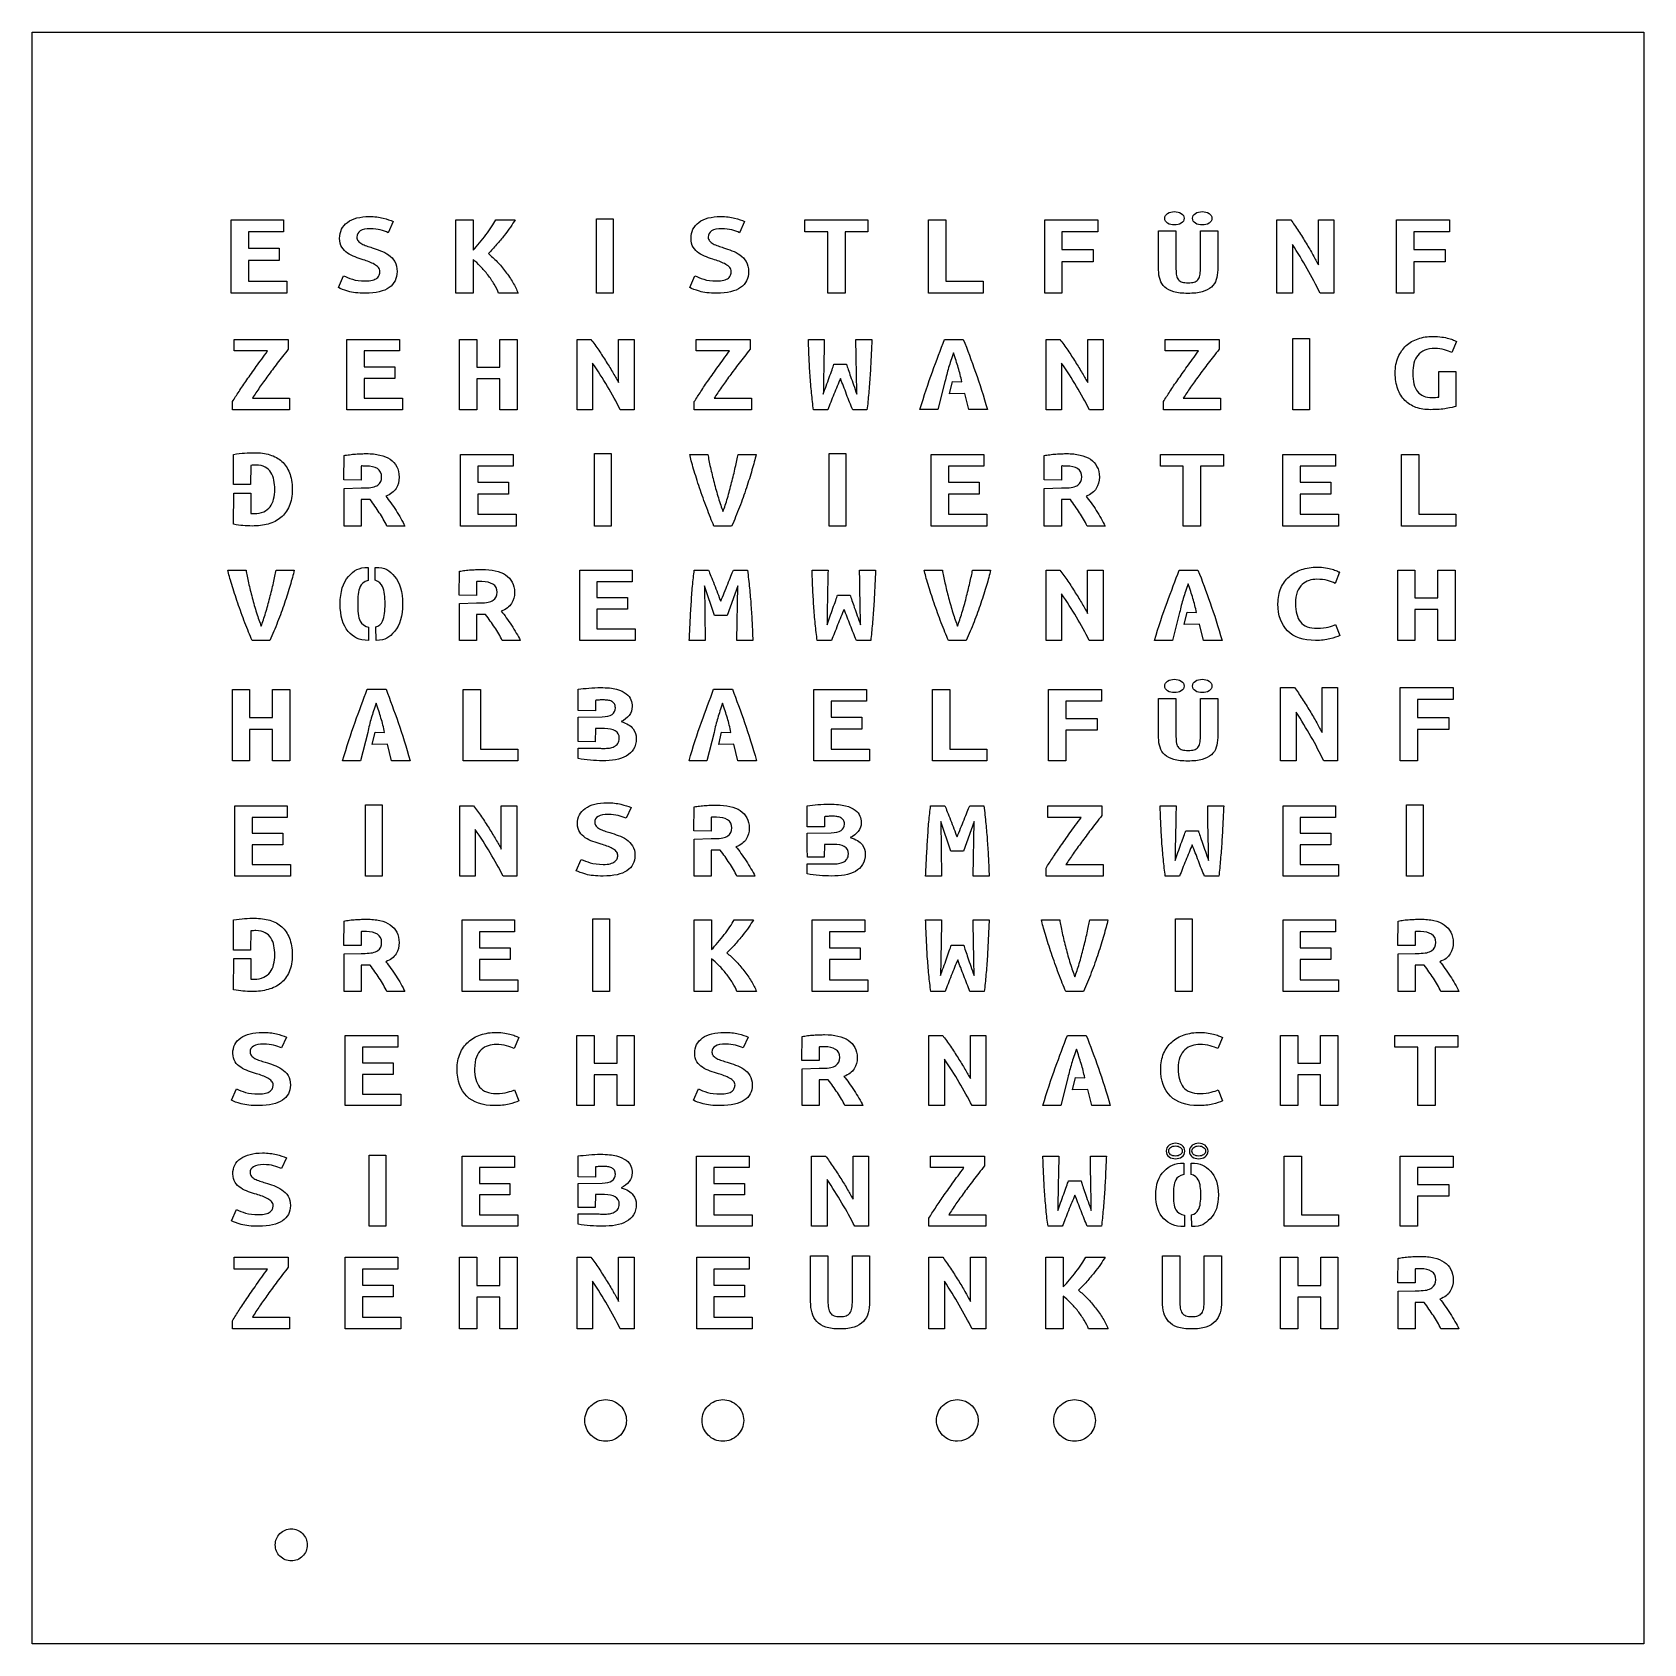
# Model space of a CAD drawing. Extents: x 0 to 230, y 0 to 230.
import ezdxf

# ---------------------------------------------------------------- set-up
doc = ezdxf.new("R2010")
doc.units = 0
doc.layers.add('Ebene_1', color=7, linetype='CONTINUOUS')

msp = doc.modelspace()

# ---------------------------------------------------------------- linework, layer by layer
at = {"layer": 'Ebene_1', "color": 7}
for p, q in [((0.497835, 229.502167), (229.502165, 229.502167)), ((0.497835, 0.497837), (0.497835, 229.502167)), ((229.502165, 229.502167), (229.502165, 0.497837)), ((28.767265, 192.423241), (28.767265, 202.856202)), ((28.767265, 202.856202), (36.223237, 202.856202)), ((36.223237, 202.856202), (36.223237, 201.137039)), ((51.791419, 202.603375), (51.075646, 201.002194)), ((60.707126, 192.423241), (60.707126, 202.856202)), ((60.707126, 202.856202), (63.152684, 202.856202)), ((63.152684, 202.856202), (63.152684, 198.524585)), ((66.353782, 202.856202), (69.117462, 202.856202)), ((80.67134, 202.998652), (83.040399, 202.998652)), ((80.67134, 192.417449), (80.67134, 202.998652)), ((83.040399, 202.998652), (83.040399, 192.417449)), ((101.726723, 202.603355), (101.01095, 201.002174)), ((110.297026, 201.137039), (110.297026, 202.856202)), ((110.297026, 202.856202), (119.244192, 202.856202)), ((119.244192, 202.856202), (119.244192, 201.137039)), ((127.874153, 192.423241), (127.874153, 202.856202)), ((127.874153, 202.856202), (130.339594, 202.856202)), ((130.339594, 202.856202), (130.339594, 194.142404)), ((144.377612, 192.423241), (144.377612, 202.856202)), ((144.377612, 202.856202), (151.913115, 202.856202)), ((151.913115, 202.856202), (151.913115, 201.137039)), ((162.809673, 202.113974), (162.809673, 202.113974)), ((166.766309, 202.113974), (166.766309, 202.113974)), ((177.364638, 192.423241), (177.364638, 202.856202)), ((177.364638, 202.856202), (179.333015, 202.856202)), ((183.269768, 196.434622), (183.269768, 202.856202)), ((183.269768, 202.856202), (185.476736, 202.856202)), ((185.476736, 202.856202), (185.476736, 192.423241)), ((194.365162, 192.423241), (194.365162, 202.856202)), ((194.365162, 202.856202), (201.900665, 202.856202)), ((201.900665, 202.856202), (201.900665, 201.137039)), ((36.223237, 201.137039), (31.212824, 201.137039)), ((31.212824, 201.137039), (31.212824, 198.794258)), ((113.537888, 201.137039), (110.297026, 201.137039)), ((113.537888, 192.423241), (113.537888, 201.137039)), ((119.244192, 201.137039), (116.00333, 201.137039)), ((116.00333, 201.137039), (116.00333, 192.423241)), ((151.913115, 201.137039), (146.823171, 201.137039)), ((146.823171, 201.137039), (146.823171, 198.608858)), ((160.56294, 195.729139), (160.56294, 201.296489)), ((160.56294, 201.296489), (163.028382, 201.296489)), ((163.028382, 201.296489), (163.028382, 195.841896)), ((166.507835, 195.85599), (166.507835, 201.296489)), ((166.507835, 201.296489), (168.953394, 201.296489)), ((168.953394, 201.296489), (168.953394, 195.729139)), ((179.571606, 199.350458), (179.571606, 192.423241)), ((201.900665, 201.137039), (196.810721, 201.137039)), ((196.810721, 201.137039), (196.810721, 198.608858)), ((31.212824, 198.794258), (35.567112, 198.794258)), ((35.567112, 197.075095), (31.212824, 197.075095)), ((31.212824, 197.075095), (31.212824, 194.142404)), ((35.567112, 198.794258), (35.567112, 197.075095)), ((63.152684, 197.193076), (63.152684, 192.423241)), ((146.823171, 198.608858), (151.276872, 198.608858)), ((151.276872, 198.608858), (151.276872, 196.889695)), ((196.810721, 198.608858), (201.264422, 198.608858)), ((201.264422, 198.608858), (201.264422, 196.889695)), ((43.997443, 193.215396), (44.713216, 194.90085)), ((93.932747, 193.215376), (94.64852, 194.90083)), ((151.276872, 196.889695), (146.823171, 196.889695)), ((146.823171, 196.889695), (146.823171, 192.423241)), ((201.264422, 196.889695), (196.810721, 196.889695)), ((196.810721, 196.889695), (196.810721, 192.423241)), ((36.660654, 192.423241), (28.767265, 192.423241)), ((31.212824, 194.142404), (36.660654, 194.142404)), ((36.660654, 194.142404), (36.660654, 192.423241)), ((47.8149, 194.15925), (47.8149, 194.15925)), ((63.152684, 192.423241), (60.707126, 192.423241)), ((69.534997, 192.423241), (66.771316, 192.423241)), ((83.040399, 192.417449), (80.67134, 192.417449)), ((97.750204, 194.15923), (97.750204, 194.15923)), ((116.00333, 192.423241), (113.537888, 192.423241)), ((135.608481, 192.423241), (127.874153, 192.423241)), ((130.339594, 194.142404), (135.608481, 194.142404)), ((135.608481, 194.142404), (135.608481, 192.423241)), ((146.823171, 192.423241), (144.377612, 192.423241)), ((164.718402, 192.388729), (164.718402, 192.388729)), ((179.571606, 192.423241), (177.364638, 192.423241)), ((185.476736, 192.423241), (183.508359, 192.423241)), ((196.810721, 192.423241), (194.365162, 192.423241)), ((29.211564, 184.204729), (29.211564, 185.850049)), ((29.211564, 185.850049), (36.886883, 185.850049)), ((36.886883, 185.850049), (36.886883, 184.462819)), ((45.2106, 175.865218), (45.2106, 185.850049)), ((45.2106, 185.850049), (52.667192, 185.850049)), ((52.667192, 185.850049), (52.667192, 184.204729)), ((61.233615, 175.865218), (61.233615, 185.850049)), ((61.233615, 185.850049), (63.679377, 185.850049)), ((63.679377, 185.850049), (63.679377, 181.914187)), ((66.940393, 181.914187), (66.940393, 185.850049)), ((66.940393, 185.850049), (69.386155, 185.850049)), ((69.386155, 185.850049), (69.386155, 175.865218)), ((77.917401, 175.865218), (77.917401, 185.850049)), ((77.917401, 185.850049), (79.885941, 185.850049)), ((83.823022, 179.704297), (83.823022, 185.850049)), ((83.823022, 185.850049), (86.030173, 185.850049)), ((86.030173, 185.850049), (86.030173, 175.865218)), ((94.839798, 184.204729), (94.839798, 185.850049)), ((94.839798, 185.850049), (102.515117, 185.850049)), ((102.515117, 185.850049), (102.515117, 184.462819)), ((110.787868, 185.850049), (113.054672, 185.850049)), ((117.548511, 185.850049), (119.815315, 185.850049)), ((130.14372, 185.85588), (132.80822, 185.85588)), ((144.57301, 175.865218), (144.57301, 185.850049)), ((144.57301, 185.850049), (146.54155, 185.850049)), ((150.478631, 179.704297), (150.478631, 185.850049)), ((150.478631, 185.850049), (152.685782, 185.850049)), ((152.685782, 185.850049), (152.685782, 175.865218)), ((161.495405, 184.204729), (161.495405, 185.850049)), ((161.495405, 185.850049), (169.170724, 185.850049)), ((169.170724, 185.850049), (169.170724, 184.462819)), ((179.647542, 185.986378), (182.016798, 185.986378)), ((179.647542, 175.859673), (179.647542, 185.986378)), ((182.016798, 185.986378), (182.016798, 175.859673)), ((202.876324, 185.559691), (202.240029, 183.978894)), ((33.944015, 184.204729), (29.211564, 184.204729)), ((52.667192, 184.204729), (47.656363, 184.204729)), ((47.656363, 184.204729), (47.656363, 181.962578)), ((99.572249, 184.204729), (94.839798, 184.204729)), ((166.227856, 184.204729), (161.495405, 184.204729)), ((199.853919, 184.559595), (199.853919, 184.559595)), ((47.656363, 181.962578), (52.011012, 181.962578)), ((52.011012, 181.962578), (52.011012, 180.317259)), ((63.679377, 181.914187), (66.940393, 181.914187)), ((80.124552, 182.494888), (80.124552, 175.865218)), ((114.426684, 182.317451), (116.216266, 182.317451)), ((146.780161, 182.494888), (146.780161, 175.865218)), ((200.37091, 177.655705), (200.37091, 181.301217)), ((200.37091, 181.301217), (202.816672, 181.301217)), ((202.816672, 181.301217), (202.816672, 176.316867)), ((52.011012, 180.317259), (47.656363, 180.317259)), ((47.656363, 180.317259), (47.656363, 177.510537)), ((66.940393, 180.268867), (63.679377, 180.268867)), ((63.679377, 180.268867), (63.679377, 175.865218)), ((66.940393, 175.865218), (66.940393, 180.268867)), ((130.20338, 179.82305), (129.18928, 175.87106)), ((130.86139, 178.13783), (131.27225, 179.86295)), ((131.27225, 179.86288), (132.60937, 179.82298)), ((28.953069, 175.865218), (28.953069, 177.010489)), ((31.776632, 177.510537), (37.065841, 177.510537)), ((37.065841, 177.510537), (37.065841, 175.865218)), ((47.656363, 177.510537), (53.104645, 177.510537)), ((53.104645, 177.510537), (53.104645, 175.865218)), ((94.581303, 175.865218), (94.581303, 177.010489)), ((97.404866, 177.510537), (102.694075, 177.510537)), ((102.694075, 177.510537), (102.694075, 175.865218)), ((133.02694, 178.17773), (130.86139, 178.13783)), ((133.60358, 175.87106), (133.02694, 178.17773)), ((161.23691, 175.865218), (161.23691, 177.010489)), ((164.060473, 177.510537), (169.349682, 177.510537)), ((169.349682, 177.510537), (169.349682, 175.865218)), ((37.065841, 175.865218), (28.953069, 175.865218)), ((53.104645, 175.865218), (45.2106, 175.865218)), ((63.679377, 175.865218), (61.233615, 175.865218)), ((69.386155, 175.865218), (66.940393, 175.865218)), ((80.124552, 175.865218), (77.917401, 175.865218)), ((86.030173, 175.865218), (84.061633, 175.865218)), ((102.694075, 175.865218), (94.581303, 175.865218)), ((113.551778, 175.865218), (111.523585, 175.865218)), ((119.119366, 175.865218), (117.091173, 175.865218)), ((129.18928, 175.87106), (126.64409, 175.87106)), ((136.2283, 175.87106), (133.60358, 175.87106)), ((146.780161, 175.865218), (144.57301, 175.865218)), ((152.685782, 175.865218), (150.717242, 175.865218)), ((169.349682, 175.865218), (161.23691, 175.865218)), ((182.016798, 175.859673), (179.647542, 175.859673)), ((29.114301, 165.213233), (29.114301, 169.505007)), ((61.361457, 159.333546), (61.361457, 169.505009)), ((61.361457, 169.505009), (68.817699, 169.505009)), ((68.817699, 169.505009), (68.817699, 167.828936)), ((80.405297, 169.643896), (82.774442, 169.643896)), ((80.405297, 159.327906), (80.405297, 169.643896)), ((82.774442, 169.643896), (82.774442, 159.327906)), ((93.924239, 169.505009), (96.509069, 169.505009)), ((100.803864, 169.505009), (103.368812, 169.505009)), ((113.749037, 169.643896), (116.118182, 169.643896)), ((113.749037, 159.327906), (113.749037, 169.643896)), ((116.118182, 169.643896), (116.118182, 159.327906)), ((128.244645, 159.333546), (128.244645, 169.505009)), ((128.244645, 169.505009), (135.700887, 169.505009)), ((135.700887, 169.505009), (135.700887, 167.828936)), ((160.815309, 167.828936), (160.815309, 169.505009)), ((160.815309, 169.505009), (169.762799, 169.505009)), ((169.762799, 169.505009), (169.762799, 167.828936)), ((178.234005, 159.333546), (178.234005, 169.505009)), ((178.234005, 169.505009), (185.690247, 169.505009)), ((185.690247, 169.505009), (185.690247, 167.828936)), ((195.056192, 159.333546), (195.056192, 169.505009)), ((195.056192, 169.505009), (197.521722, 169.505009)), ((197.521722, 169.505009), (197.521722, 161.009619)), ((31.559947, 167.944164), (31.536713, 165.217341)), ((44.779108, 165.890027), (44.802346, 169.357116)), ((47.247992, 167.812294), (47.247992, 165.853466)), ((68.817699, 167.828936), (63.807104, 167.828936)), ((63.807104, 167.828936), (63.807104, 165.544876)), ((135.700887, 167.828936), (130.690292, 167.828936)), ((130.690292, 167.828936), (130.690292, 165.544876)), ((144.28132, 165.890027), (144.304558, 169.357116)), ((146.750204, 167.812294), (146.750204, 165.853466)), ((164.056289, 167.828936), (160.815309, 167.828936)), ((164.056289, 159.333546), (164.056289, 167.828936)), ((169.762799, 167.828936), (166.52182, 167.828936)), ((166.52182, 167.828936), (166.52182, 159.333546)), ((185.690247, 167.828936), (180.679652, 167.828936)), ((180.679652, 167.828936), (180.679652, 165.544876)), ((31.536713, 165.217341), (29.114301, 165.213233)), ((47.247992, 165.853466), (44.779108, 165.890027)), ((63.807104, 165.544876), (68.16155, 165.544876)), ((68.16155, 165.544876), (68.16155, 163.868803)), ((130.690292, 165.544876), (135.044738, 165.544876)), ((135.044738, 165.544876), (135.044738, 163.868803)), ((146.750204, 165.853466), (144.28132, 165.890027)), ((180.679652, 165.544876), (185.034098, 165.544876)), ((185.034098, 165.544876), (185.034098, 163.868803)), ((29.114301, 159.580025), (29.137534, 164.01406)), ((29.137534, 164.01406), (31.559947, 164.018168)), ((31.559947, 164.018168), (31.559947, 161.108415)), ((44.802346, 164.67052), (47.247994, 164.756131)), ((44.802346, 159.333541), (44.802346, 164.67052)), ((47.247992, 164.755925), (47.784842, 164.755925)), ((48.520526, 163.080058), (47.247994, 163.080058)), ((47.247994, 163.080058), (47.247994, 159.333541)), ((68.16155, 163.868803), (63.807104, 163.868803)), ((63.807104, 163.868803), (63.807104, 161.009619)), ((135.044738, 163.868803), (130.690292, 163.868803)), ((130.690292, 163.868803), (130.690292, 161.009619)), ((144.304558, 164.67052), (146.750206, 164.756131)), ((144.304558, 159.333541), (144.304558, 164.67052)), ((146.750204, 164.755925), (147.287054, 164.755925)), ((148.022738, 163.080058), (146.750206, 163.080058)), ((146.750206, 163.080058), (146.750206, 159.333541)), ((185.034098, 163.868803), (180.679652, 163.868803)), ((180.679652, 163.868803), (180.679652, 161.009619)), ((31.778663, 161.091983), (31.997379, 161.091983)), ((63.807104, 161.009619), (69.255132, 161.009619)), ((69.255132, 161.009619), (69.255132, 159.333546)), ((130.690292, 161.009619), (136.13832, 161.009619)), ((136.13832, 161.009619), (136.13832, 159.333546)), ((180.679652, 161.009619), (186.12768, 161.009619)), ((186.12768, 161.009619), (186.12768, 159.333546)), ((197.521722, 161.009619), (202.7908, 161.009619)), ((202.7908, 161.009619), (202.7908, 159.333546)), ((47.247994, 159.333541), (44.802346, 159.333541)), ((53.451587, 159.333541), (50.88664, 159.333541)), ((69.255132, 159.333546), (61.361457, 159.333546)), ((82.774442, 159.327906), (80.405297, 159.327906)), ((99.889232, 159.333546), (97.364051, 159.333546)), ((116.118182, 159.327906), (113.749037, 159.327906)), ((136.13832, 159.333546), (128.244645, 159.333546)), ((146.750206, 159.333541), (144.304558, 159.333541)), ((152.953799, 159.333541), (150.388852, 159.333541)), ((166.52182, 159.333546), (164.056289, 159.333546)), ((186.12768, 159.333546), (178.234005, 159.333546)), ((202.7908, 159.333546), (195.056192, 159.333546)), ((48.234862, 153.447377), (48.223036, 151.589257)), ((49.248934, 151.617471), (49.253557, 153.461484)), ((28.293633, 153.054391), (30.878575, 153.054391)), ((35.173554, 153.054391), (37.738611, 153.054391)), ((61.182316, 149.507605), (61.205556, 152.909303)), ((63.651307, 151.393617), (63.651307, 149.471734)), ((78.294666, 143.074767), (78.294666, 153.054391)), ((78.294666, 153.054391), (85.751227, 153.054391)), ((85.751227, 151.409929), (80.740418, 151.409929)), ((80.740418, 151.409929), (80.740418, 149.168948)), ((85.751227, 153.054391), (85.751227, 151.409929)), ((94.58039, 153.054391), (96.608575, 153.054391)), ((100.128072, 153.054391), (102.156256, 153.054391)), ((111.313565, 153.054391), (113.58036, 153.054391)), ((118.074181, 153.054391), (120.340975, 153.054391)), ((127.249273, 153.054391), (129.834215, 153.054391)), ((134.129194, 153.054391), (136.694251, 153.054391)), ((144.569281, 143.074767), (144.569281, 153.054391)), ((144.569281, 153.054391), (146.537813, 153.054391)), ((150.474877, 146.911844), (150.474877, 153.054391)), ((150.474877, 153.054391), (152.68202, 153.054391)), ((152.68202, 153.054391), (152.68202, 143.074767)), ((163.48544, 153.06021), (166.14992, 153.06021)), ((186.288068, 152.764193), (185.651775, 151.184221)), ((194.540897, 143.074767), (194.540897, 153.054391)), ((194.540897, 153.054391), (196.986649, 153.054391)), ((196.986649, 153.054391), (196.986649, 149.120581)), ((200.247652, 149.120581), (200.247652, 153.054391)), ((200.247652, 153.054391), (202.693404, 153.054391)), ((202.693404, 153.054391), (202.693404, 143.074767)), ((63.651307, 149.471734), (61.182316, 149.507605)), ((80.740418, 149.168948), (85.09505, 149.168948)), ((85.09505, 149.168948), (85.09505, 147.524486)), ((97.463594, 146.605523), (96.01205, 150.829531)), ((96.01205, 150.829531), (96.111471, 143.074767)), ((100.764365, 150.829531), (99.253168, 146.605523)), ((100.64506, 143.074767), (100.764365, 150.829531)), ((114.952367, 149.523635), (116.741942, 149.523635)), ((146.776423, 149.700979), (146.776423, 143.074767)), ((196.986649, 149.120581), (200.247652, 149.120581)), ((61.205556, 148.311099), (63.651308, 148.395095)), ((61.205556, 143.074779), (61.205556, 148.311099)), ((63.651307, 148.394894), (64.188179, 148.394894)), ((64.923895, 146.750634), (63.651308, 146.750634)), ((63.651308, 146.750634), (63.651308, 143.074779)), ((85.09505, 147.524486), (80.740418, 147.524486)), ((80.740418, 147.524486), (80.740418, 144.719229)), ((99.253168, 146.605523), (97.463594, 146.605523)), ((163.54509, 147.03052), (162.531, 143.08059)), ((164.2031, 145.34616), (164.61396, 147.07038)), ((164.61396, 147.07036), (165.95107, 147.03046)), ((200.247652, 147.47612), (196.986649, 147.47612)), ((196.986649, 147.47612), (196.986649, 143.074767)), ((200.247652, 143.074767), (200.247652, 147.47612)), ((48.305188, 144.947003), (48.304038, 143.088883)), ((49.355594, 143.074776), (49.327633, 144.989324)), ((80.740418, 144.719229), (86.188679, 144.719229)), ((86.188679, 144.719229), (86.188679, 143.074767)), ((166.36864, 145.38606), (164.2031, 145.34616)), ((166.94528, 143.08059), (166.36864, 145.38606)), ((185.691543, 145.331873), (186.307952, 143.768023)), ((34.258882, 143.074767), (31.733594, 143.074767)), ((63.651308, 143.074779), (61.205556, 143.074779)), ((69.855167, 143.074779), (67.29011, 143.074779)), ((86.188679, 143.074767), (78.294666, 143.074767)), ((96.111471, 143.074767), (93.86456, 143.074767)), ((102.89197, 143.074767), (100.64506, 143.074767)), ((114.077464, 143.074767), (112.049279, 143.074767)), ((119.64503, 143.074767), (117.616845, 143.074767)), ((133.214522, 143.074767), (130.689234, 143.074767)), ((146.776423, 143.074767), (144.569281, 143.074767)), ((152.68202, 143.074767), (150.713487, 143.074767)), ((162.531, 143.08059), (159.98582, 143.08059)), ((169.56999, 143.08059), (166.94528, 143.08059)), ((182.867992, 143.074769), (182.867992, 143.074769)), ((196.986649, 143.074767), (194.540897, 143.074767)), ((202.693404, 143.074767), (200.247652, 143.074767)), ((28.935185, 125.95794), (28.935185, 136.110575)), ((28.935185, 136.110575), (31.380899, 136.110575)), ((31.380899, 136.110575), (31.380899, 132.108567)), ((34.64185, 132.108567), (34.64185, 136.110575)), ((34.64185, 136.110575), (37.087563, 136.110575)), ((37.087563, 136.110575), (37.087563, 125.95794)), ((48.105077, 136.13128), (50.769503, 136.13128)), ((61.751953, 125.95794), (61.751953, 136.110575)), ((61.751953, 136.110575), (64.217551, 136.110575)), ((64.217551, 136.110575), (64.217551, 127.630911)), ((78.077486, 134.89911), (78.077486, 136.13128)), ((97.328156, 136.13128), (99.992582, 136.13128)), ((111.583595, 125.95794), (111.583595, 136.110575)), ((111.583595, 136.110575), (119.040038, 136.110575)), ((119.040038, 136.110575), (119.040038, 134.437605)), ((128.406254, 125.95794), (128.406254, 136.110575)), ((128.406254, 136.110575), (130.871852, 136.110575)), ((130.871852, 136.110575), (130.871852, 127.630911)), ((144.910744, 125.95794), (144.910744, 136.110575)), ((144.910744, 136.110575), (152.446722, 136.110575)), ((152.446722, 136.110575), (152.446722, 134.437605)), ((162.809673, 135.654354), (162.809673, 135.654354)), ((166.766309, 135.654354), (166.766309, 135.654354)), ((177.890585, 125.963454), (177.890585, 136.389019)), ((177.890585, 136.389019), (179.859231, 136.389019)), ((183.796522, 129.971992), (183.796522, 136.389019)), ((183.796522, 136.389019), (186.003792, 136.389019)), ((186.003792, 136.389019), (186.003792, 125.963454)), ((194.893435, 125.963454), (194.893435, 136.389019)), ((194.893435, 136.389019), (202.429968, 136.389019)), ((202.429968, 136.389019), (202.429968, 134.671075)), ((80.539753, 133.09399), (78.075086, 133.10399)), ((80.523213, 134.55657), (80.539753, 133.09399)), ((119.040038, 134.437605), (114.029308, 134.437605)), ((114.029308, 134.437605), (114.029308, 132.157772)), ((152.446722, 134.437605), (147.356457, 134.437605)), ((147.356457, 134.437605), (147.356457, 131.977354)), ((160.56294, 129.269519), (160.56294, 134.836869)), ((160.56294, 134.836869), (163.028382, 134.836869)), ((163.028382, 134.836869), (163.028382, 129.382276)), ((166.507835, 129.39637), (166.507835, 134.836869)), ((166.507835, 134.836869), (168.953394, 134.836869)), ((168.953394, 134.836869), (168.953394, 129.269519)), ((180.097854, 132.88576), (180.097854, 125.963454)), ((202.429968, 134.671075), (197.339328, 134.671075)), ((197.339328, 134.671075), (197.339328, 132.144686)), ((31.380899, 132.108567), (34.64185, 132.108567)), ((78.075097, 132.17972), (81.477637, 132.22762)), ((80.523215, 130.55643), (80.506685, 128.68189)), ((81.835549, 130.55643), (80.523215, 130.55643)), ((114.029308, 132.157772), (118.383871, 132.157772)), ((118.383871, 132.157772), (118.383871, 130.484802)), ((147.356457, 131.977354), (151.810439, 131.977354)), ((151.810439, 131.977354), (151.810439, 130.304384)), ((197.339328, 132.144686), (201.793638, 132.144686)), ((201.793638, 132.144686), (201.793638, 130.426742)), ((34.64185, 130.435597), (31.380899, 130.435597)), ((31.380899, 130.435597), (31.380899, 125.95794)), ((34.64185, 125.95794), (34.64185, 130.435597)), ((48.164727, 129.99707), (47.150656, 125.97866)), ((48.822725, 128.2835), (49.23358, 130.03762)), ((50.988217, 128.3241), (48.822725, 128.2835)), ((49.23358, 130.03762), (50.57066, 129.99702)), ((51.564847, 125.97866), (50.988217, 128.3241)), ((78.094037, 128.69486), (78.077497, 129.97038)), ((80.506685, 128.68189), (78.094037, 128.69486)), ((97.387806, 129.99707), (96.373735, 125.97866)), ((98.045803, 128.2835), (98.456659, 130.03762)), ((100.2113, 128.3241), (98.045803, 128.2835)), ((98.456659, 130.03762), (99.793739, 129.99702)), ((100.78793, 125.97866), (100.2113, 128.3241)), ((118.383871, 130.484802), (114.029308, 130.484802)), ((114.029308, 130.484802), (114.029308, 127.630911)), ((151.810439, 130.304384), (147.356457, 130.304384)), ((147.356457, 130.304384), (147.356457, 125.95794)), ((201.793638, 130.426742), (197.339328, 130.426742)), ((197.339328, 130.426742), (197.339328, 125.963454)), ((31.380899, 125.95794), (28.935185, 125.95794)), ((37.087563, 125.95794), (34.64185, 125.95794)), ((47.150656, 125.97866), (44.605535, 125.97866)), ((54.189495, 125.97866), (51.564847, 125.97866)), ((69.486771, 125.95794), (61.751953, 125.95794)), ((64.217551, 127.630911), (69.486771, 127.630911)), ((69.486771, 127.630911), (69.486771, 125.95794)), ((78.077486, 126.27398), (78.077486, 127.75165)), ((96.373735, 125.97866), (93.828614, 125.97866)), ((103.41259, 125.97866), (100.78793, 125.97866)), ((119.477483, 125.95794), (111.583595, 125.95794)), ((114.029308, 127.630911), (119.477483, 127.630911)), ((119.477483, 127.630911), (119.477483, 125.95794)), ((136.141072, 125.95794), (128.406254, 125.95794)), ((130.871852, 127.630911), (136.141072, 127.630911)), ((136.141072, 127.630911), (136.141072, 125.95794)), ((147.356457, 125.95794), (144.910744, 125.95794)), ((180.097854, 125.963454), (177.890585, 125.963454)), ((186.003792, 125.963454), (184.035146, 125.963454)), ((197.339328, 125.963454), (194.893435, 125.963454)), ((164.718402, 125.929109), (164.718402, 125.929109)), ((29.291271, 109.589578), (29.291271, 119.569616)), ((29.291271, 119.569616), (36.747739, 119.569616)), ((36.747739, 119.569616), (36.747739, 117.925087)), ((47.854031, 119.705894), (50.223248, 119.705894)), ((47.854031, 109.58405), (47.854031, 119.705894)), ((50.223248, 119.705894), (50.223248, 109.58405)), ((61.253139, 109.589578), (61.253139, 119.569616)), ((61.253139, 119.569616), (63.221647, 119.569616)), ((67.158662, 113.426814), (67.158662, 119.569616)), ((67.158662, 119.569616), (69.365777, 119.569616)), ((69.365777, 119.569616), (69.365777, 109.589578)), ((85.591956, 119.327777), (84.876136, 117.796107)), ((94.530123, 116.022674), (94.553363, 119.424512)), ((110.62666, 118.3645), (110.62666, 119.57573)), ((128.166129, 119.569616), (130.194289, 119.569616)), ((133.713741, 119.569616), (135.741901, 119.569616)), ((144.829759, 117.925087), (144.829759, 119.569616)), ((144.829759, 119.569616), (152.50495, 119.569616)), ((152.50495, 119.569616), (152.50495, 118.183052)), ((160.777568, 119.569616), (163.044335, 119.569616)), ((167.538099, 119.569616), (169.804866, 119.569616)), ((178.236545, 109.589578), (178.236545, 119.569616)), ((178.236545, 119.569616), (185.693013, 119.569616)), ((185.693013, 119.569616), (185.693013, 117.925087)), ((195.788301, 119.705894), (198.157518, 119.705894)), ((195.788301, 109.58405), (195.788301, 119.705894)), ((198.157518, 119.705894), (198.157518, 109.58405)), ((36.747739, 117.925087), (31.736992, 117.925087)), ((31.736992, 117.925087), (31.736992, 115.684012)), ((96.999083, 117.908764), (96.999083, 115.9868)), ((113.07284, 118.02761), (113.08934, 116.5899)), ((131.049297, 113.12048), (129.597771, 117.344664)), ((129.597771, 117.344664), (129.697191, 109.589578)), ((134.350027, 117.344664), (132.838849, 113.12048)), ((134.230723, 109.589578), (134.350027, 117.344664)), ((149.562131, 117.925087), (144.829759, 117.925087)), ((185.693013, 117.925087), (180.682266, 117.925087)), ((180.682266, 117.925087), (180.682266, 115.684012)), ((31.736992, 115.684012), (36.09157, 115.684012)), ((36.09157, 115.684012), (36.09157, 114.039482)), ((63.460254, 116.216065), (63.460254, 109.589578)), ((96.999083, 115.9868), (94.530123, 116.022674)), ((94.553363, 114.826117), (96.999084, 114.910117)), ((94.553363, 109.58958), (94.553363, 114.826117)), ((96.999083, 114.909915), (97.535948, 114.909915)), ((113.08934, 116.5899), (110.62466, 116.5999)), ((110.62471, 115.69114), (114.02726, 115.73824)), ((164.416325, 116.038714), (166.205877, 116.038714)), ((180.682266, 115.684012), (185.036844, 115.684012)), ((185.036844, 115.684012), (185.036844, 114.039482)), ((36.09157, 114.039482), (31.736992, 114.039482)), ((31.736992, 114.039482), (31.736992, 111.234108)), ((98.271655, 113.265587), (96.999084, 113.265587)), ((96.999084, 113.265587), (96.999084, 109.58958)), ((110.64321, 112.26552), (110.62671, 113.51935)), ((113.05591, 112.25282), (110.64321, 112.26552)), ((113.07241, 114.09549), (113.05591, 112.25282)), ((114.38474, 114.09549), (113.07241, 114.09549)), ((132.838849, 113.12048), (131.049297, 113.12048)), ((185.036844, 114.039482), (180.682266, 114.039482)), ((180.682266, 114.039482), (180.682266, 111.234108)), ((31.736992, 111.234108), (37.185185, 111.234108)), ((37.185185, 111.234108), (37.185185, 109.589578)), ((77.797462, 110.347355), (78.513283, 111.959639)), ((81.615174, 111.250234), (81.615174, 111.250234)), ((110.62666, 109.88589), (110.62666, 111.33844)), ((144.571268, 109.589578), (144.571268, 110.7343)), ((147.394784, 111.234108), (152.683906, 111.234108)), ((152.683906, 111.234108), (152.683906, 109.589578)), ((180.682266, 111.234108), (186.130459, 111.234108)), ((186.130459, 111.234108), (186.130459, 109.589578)), ((37.185185, 109.589578), (29.291271, 109.589578)), ((50.223248, 109.58405), (47.854031, 109.58405)), ((63.460254, 109.589578), (61.253139, 109.589578)), ((69.365777, 109.589578), (67.397269, 109.589578)), ((96.999084, 109.58958), (94.553363, 109.58958)), ((103.202866, 109.58958), (100.637841, 109.58958)), ((129.697191, 109.589578), (127.450308, 109.589578)), ((136.477606, 109.589578), (134.230723, 109.589578)), ((152.683906, 109.589578), (144.571268, 109.589578)), ((163.541432, 109.589578), (161.513273, 109.589578)), ((169.108929, 109.589578), (167.080769, 109.589578)), ((186.130459, 109.589578), (178.236545, 109.589578)), ((198.157518, 109.58405), (195.788301, 109.58405)), ((29.114425, 99.063407), (29.114425, 103.35244)), ((44.779867, 99.739775), (44.803107, 103.204649)), ((61.593606, 93.187471), (61.593606, 103.352438)), ((61.593606, 103.352438), (69.050151, 103.352438)), ((69.050151, 103.352438), (69.050151, 101.677435)), ((80.142856, 103.491238), (82.512097, 103.491238)), ((80.142856, 93.181838), (80.142856, 103.491238)), ((82.512097, 103.491238), (82.512097, 93.181838)), ((94.58081, 93.187471), (94.58081, 103.352438)), ((94.58081, 103.352438), (97.026557, 103.352438)), ((97.026557, 103.352438), (97.026557, 99.132088)), ((100.2279, 103.352438), (102.991792, 103.352438)), ((111.346638, 93.187471), (111.346638, 103.352438)), ((111.346638, 103.352438), (118.803183, 103.352438)), ((118.803183, 103.352438), (118.803183, 101.677435)), ((127.453428, 103.352438), (129.720218, 103.352438)), ((134.214029, 103.352438), (136.480818, 103.352438)), ((143.918377, 103.352438), (146.503313, 103.352438)), ((150.798282, 103.352438), (153.363333, 103.352438)), ((162.976306, 103.491238), (165.345547, 103.491238)), ((162.976306, 93.181838), (162.976306, 103.491238)), ((165.345547, 103.491238), (165.345547, 93.181838)), ((178.240183, 93.187471), (178.240183, 103.352438)), ((178.240183, 103.352438), (185.696728, 103.352438)), ((185.696728, 103.352438), (185.696728, 101.677435)), ((194.568719, 99.739745), (194.591959, 103.204619)), ((31.56017, 101.792594), (31.536935, 99.067512)), ((47.248852, 101.660814), (47.248852, 99.703237)), ((69.050151, 101.677435), (64.039353, 101.677435)), ((64.039353, 101.677435), (64.039353, 99.394834)), ((118.803183, 101.677435), (113.792385, 101.677435)), ((113.792385, 101.677435), (113.792385, 99.394834)), ((185.696728, 101.677435), (180.68593, 101.677435)), ((180.68593, 101.677435), (180.68593, 99.394834)), ((197.037704, 101.660784), (197.037704, 99.703207)), ((31.536935, 99.067512), (29.114425, 99.063407)), ((47.248852, 99.703237), (44.779867, 99.739775)), ((44.803107, 98.521046), (47.248854, 98.606603)), ((44.803107, 93.187477), (44.803107, 98.521046)), ((47.248852, 98.606397), (47.785723, 98.606397)), ((64.039353, 99.394834), (68.393975, 99.394834)), ((68.393975, 99.394834), (68.393975, 97.719831)), ((113.792385, 99.394834), (118.147007, 99.394834)), ((118.147007, 99.394834), (118.147007, 97.719831)), ((131.092222, 99.756109), (132.881793, 99.756109)), ((180.68593, 99.394834), (185.040552, 99.394834)), ((185.040552, 99.394834), (185.040552, 97.719831)), ((197.037704, 99.703207), (194.568719, 99.739745)), ((194.591959, 98.521016), (197.037706, 98.606573)), ((194.591959, 93.187447), (194.591959, 98.521016)), ((197.037704, 98.606367), (197.574575, 98.606367)), ((29.114425, 93.433797), (29.137659, 97.865)), ((29.137659, 97.865), (31.56017, 97.869105)), ((31.56017, 97.869105), (31.56017, 94.961211)), ((48.521437, 96.9316), (47.248854, 96.9316)), ((47.248854, 96.9316), (47.248854, 93.187477)), ((68.393975, 97.719831), (64.039353, 97.719831)), ((64.039353, 97.719831), (64.039353, 94.862474)), ((97.026557, 97.834782), (97.026557, 93.187471)), ((118.147007, 97.719831), (113.792385, 97.719831)), ((113.792385, 97.719831), (113.792385, 94.862474)), ((185.040552, 97.719831), (180.68593, 97.719831)), ((180.68593, 97.719831), (180.68593, 94.862474)), ((198.310289, 96.93157), (197.037706, 96.93157)), ((197.037706, 96.93157), (197.037706, 93.187447)), ((31.778895, 94.944789), (31.99762, 94.944789)), ((64.039353, 94.862474), (69.487601, 94.862474)), ((69.487601, 94.862474), (69.487601, 93.187471)), ((113.792385, 94.862474), (119.240633, 94.862474)), ((119.240633, 94.862474), (119.240633, 93.187471)), ((180.68593, 94.862474), (186.134178, 94.862474)), ((186.134178, 94.862474), (186.134178, 93.187471)), ((47.248854, 93.187477), (44.803107, 93.187477)), ((53.452699, 93.187477), (50.887647, 93.187477)), ((69.487601, 93.187471), (61.593606, 93.187471)), ((82.512097, 93.181838), (80.142856, 93.181838)), ((97.026557, 93.187471), (94.58081, 93.187471)), ((103.409359, 93.187471), (100.645466, 93.187471)), ((119.240633, 93.187471), (111.346638, 93.187471)), ((130.217321, 93.187471), (128.189141, 93.187471)), ((135.784874, 93.187471), (133.756694, 93.187471)), ((149.883613, 93.187471), (147.35833, 93.187471)), ((165.345547, 93.181838), (162.976306, 93.181838)), ((186.134178, 93.187471), (178.240183, 93.187471)), ((197.037706, 93.187447), (194.591959, 93.187447)), ((203.241551, 93.187447), (200.676499, 93.187447)), ((36.624678, 86.701731), (35.908847, 85.170125)), ((44.976155, 76.963939), (44.976155, 86.943562)), ((44.976155, 86.943562), (52.432731, 86.943562)), ((52.432731, 85.2991), (47.421912, 85.2991)), ((47.421912, 85.2991), (47.421912, 83.058119)), ((52.432731, 86.943562), (52.432731, 85.2991)), ((69.640872, 86.653364), (69.004578, 85.073392)), ((77.893722, 76.963939), (77.893722, 86.943562)), ((77.893722, 86.943562), (80.339479, 86.943562)), ((80.339479, 86.943562), (80.339479, 83.009752)), ((83.600488, 83.009752), (83.600488, 86.943562)), ((83.600488, 86.943562), (86.046245, 86.943562)), ((86.046245, 86.943562), (86.046245, 76.963939)), ((102.252775, 86.701731), (101.536944, 85.170125)), ((109.8766, 83.396766), (109.899839, 86.798464)), ((112.345595, 85.282778), (112.345595, 83.360895)), ((127.905205, 76.963939), (127.905205, 86.943562)), ((127.905205, 86.943562), (129.873741, 86.943562)), ((133.810813, 80.801015), (133.810813, 86.943562)), ((133.810813, 86.943562), (136.01796, 86.943562)), ((136.01796, 86.943562), (136.01796, 76.963939)), ((147.60648, 86.94937), (150.27097, 86.94937)), ((169.624078, 86.653364), (168.987784, 85.073392)), ((177.876921, 76.963939), (177.876921, 86.943562)), ((177.876921, 86.943562), (180.322678, 86.943562)), ((180.322678, 86.943562), (180.322678, 83.009752)), ((183.583687, 83.009752), (183.583687, 86.943562)), ((183.583687, 86.943562), (186.029444, 86.943562)), ((186.029444, 86.943562), (186.029444, 76.963939)), ((194.143107, 85.2991), (194.143107, 86.943562)), ((194.143107, 86.943562), (203.090998, 86.943562)), ((197.384232, 85.2991), (194.143107, 85.2991)), ((197.384232, 76.963939), (197.384232, 85.2991)), ((203.090998, 85.2991), (199.849873, 85.2991)), ((199.849873, 85.2991), (199.849873, 76.963939)), ((203.090998, 86.943562), (203.090998, 85.2991)), ((47.421912, 83.058119), (51.776553, 83.058119)), ((51.776553, 83.058119), (51.776553, 81.413657)), ((80.339479, 83.009752), (83.600488, 83.009752)), ((112.345595, 83.360895), (109.8766, 83.396766)), ((130.112351, 83.59015), (130.112351, 76.963939)), ((180.322678, 83.009752), (183.583687, 83.009752)), ((51.776553, 81.413657), (47.421912, 81.413657)), ((47.421912, 81.413657), (47.421912, 78.6084)), ((83.600488, 81.365291), (80.339479, 81.365291)), ((80.339479, 81.365291), (80.339479, 76.963939)), ((83.600488, 76.963939), (83.600488, 81.365291)), ((109.899839, 82.20026), (112.345596, 82.284256)), ((109.899839, 76.96394), (109.899839, 82.20026)), ((112.345595, 82.284055), (112.882468, 82.284055)), ((113.618185, 80.639795), (112.345596, 80.639795)), ((112.345596, 80.639795), (112.345596, 76.96394)), ((147.66613, 80.91964), (146.65204, 76.96975)), ((148.32415, 79.23532), (148.73501, 80.95954)), ((148.73501, 80.95954), (150.07212, 80.91964)), ((183.583687, 81.365291), (180.322678, 81.365291)), ((180.322678, 81.365291), (180.322678, 76.963939)), ((183.583687, 76.963939), (183.583687, 81.365291)), ((28.830071, 77.721682), (29.545902, 79.333899)), ((32.647838, 78.624524), (32.647838, 78.624524)), ((47.421912, 78.6084), (52.870184, 78.6084)), ((52.870184, 78.6084), (52.870184, 76.963939)), ((69.044346, 79.221044), (69.660757, 77.657194)), ((94.458168, 77.721682), (95.173999, 79.333899)), ((98.275935, 78.624524), (98.275935, 78.624524)), ((150.48969, 79.27522), (148.32415, 79.23532)), ((151.06633, 76.96975), (150.48969, 79.27522)), ((169.027552, 79.221044), (169.643963, 77.657194)), ((52.870184, 76.963939), (44.976155, 76.963939)), ((66.22079, 76.96394), (66.22079, 76.96394)), ((80.339479, 76.963939), (77.893722, 76.963939)), ((86.046245, 76.963939), (83.600488, 76.963939)), ((112.345596, 76.96394), (109.899839, 76.96394)), ((118.549468, 76.96394), (115.984405, 76.96394)), ((130.112351, 76.963939), (127.905205, 76.963939)), ((136.01796, 76.963939), (134.049423, 76.963939)), ((146.65204, 76.96975), (144.10686, 76.96975)), ((153.69104, 76.96975), (151.06633, 76.96975)), ((166.203996, 76.96394), (166.203996, 76.96394)), ((180.322678, 76.963939), (177.876921, 76.963939)), ((186.029444, 76.963939), (183.583687, 76.963939)), ((199.849873, 76.963939), (197.384232, 76.963939)), ((162.046147, 71.344456), (162.044155, 71.342494)), ((162.04814, 71.344456), (162.046147, 71.344456)), ((162.961443, 71.620798), (162.962608, 71.62069)), ((162.962608, 71.242329), (162.962608, 71.242329)), ((165.341171, 71.344456), (165.339179, 71.342494)), ((165.343163, 71.344456), (165.341171, 71.344456)), ((166.256746, 71.620229), (166.257642, 71.62069)), ((166.258001, 71.24176), (166.257642, 71.242329)), ((166.945927, 71.034749), (166.947919, 71.032786)), ((166.947919, 71.032786), (166.949912, 71.030823)), ((36.624742, 69.564533), (35.908911, 68.032246)), ((48.379806, 69.942802), (50.749058, 69.942802)), ((48.379806, 59.816879), (48.379806, 69.942802)), ((50.749058, 69.942802), (50.749058, 59.816879)), ((61.58784, 59.822424), (61.58784, 69.806484)), ((61.58784, 69.806484), (69.044418, 69.806484)), ((69.044418, 69.806484), (69.044418, 68.161292)), ((78.07274, 68.60089), (78.07274, 69.81261)), ((94.915581, 59.822424), (94.915581, 69.806484)), ((94.915581, 69.806484), (102.372159, 69.806484)), ((102.372159, 69.806484), (102.372159, 68.161292)), ((111.24142, 59.822424), (111.24142, 69.806484)), ((111.24142, 69.806484), (113.209957, 69.806484)), ((117.14703, 63.661206), (117.14703, 69.806484)), ((117.14703, 69.806484), (119.354177, 69.806484)), ((119.354177, 69.806484), (119.354177, 59.822424)), ((128.163782, 68.161292), (128.163782, 69.806484)), ((128.163782, 69.806484), (135.839086, 69.806484)), ((135.839086, 69.806484), (135.839086, 68.419361)), ((144.111821, 69.806484), (146.37862, 69.806484)), ((150.872451, 69.806484), (153.139251, 69.806484)), ((162.044155, 69.688444), (162.047143, 69.6855)), ((162.047143, 69.6855), (162.050132, 69.681575)), ((163.854663, 69.681575), (163.857651, 69.683537)), ((163.857651, 69.683537), (163.859644, 69.6855)), ((164.147981, 68.792732), (164.136123, 67.17683)), ((165.164848, 67.201353), (165.169499, 68.804994)), ((165.339179, 69.688444), (165.342167, 69.6855)), ((165.342167, 69.6855), (165.347148, 69.681575)), ((178.394013, 59.822424), (178.394013, 69.806484)), ((178.394013, 69.806484), (180.859654, 69.806484)), ((180.859654, 69.806484), (180.859654, 61.467617)), ((194.898809, 59.822424), (194.898809, 69.806484)), ((194.898809, 69.806484), (202.434924, 69.806484)), ((202.434924, 69.806484), (202.434924, 68.161292)), ((69.044418, 68.161292), (64.033598, 68.161292)), ((64.033598, 68.161292), (64.033598, 65.919314)), ((80.535052, 66.82557), (78.07034, 66.83557)), ((80.518512, 68.26386), (80.535052, 66.82557)), ((102.372159, 68.161292), (97.361339, 68.161292)), ((97.361339, 68.161292), (97.361339, 65.919314)), ((113.448567, 66.451582), (113.448567, 59.822424)), ((132.896224, 68.161292), (128.163782, 68.161292)), ((202.434924, 68.161292), (197.344567, 68.161292)), ((197.344567, 68.161292), (197.344567, 65.741891)), ((64.033598, 65.919314), (68.388239, 65.919314)), ((68.388239, 64.274121), (64.033598, 64.274121)), ((64.033598, 64.274121), (64.033598, 61.467617)), ((68.388239, 65.919314), (68.388239, 64.274121)), ((78.070352, 65.92627), (81.472954, 65.97347)), ((80.518512, 64.33006), (80.501982, 62.48664)), ((81.83087, 64.33006), (80.518512, 64.33006)), ((97.361339, 65.919314), (101.71598, 65.919314)), ((101.71598, 64.274121), (97.361339, 64.274121)), ((97.361339, 64.274121), (97.361339, 61.467617)), ((101.71598, 65.919314), (101.71598, 64.274121)), ((147.750631, 66.274159), (149.540209, 66.274159)), ((197.344567, 65.741891), (201.798629, 65.741891)), ((201.798629, 65.741891), (201.798629, 64.096699)), ((28.830133, 60.580492), (29.545965, 62.193425)), ((78.089292, 62.49927), (78.072752, 63.75361)), ((80.501982, 62.48664), (78.089292, 62.49927)), ((201.798629, 64.096699), (197.344567, 64.096699)), ((197.344567, 64.096699), (197.344567, 59.822424)), ((32.647901, 61.483734), (32.647901, 61.483734)), ((50.749058, 59.816879), (48.379806, 59.816879)), ((69.48187, 59.822424), (61.58784, 59.822424)), ((64.033598, 61.467617), (69.48187, 61.467617)), ((69.48187, 61.467617), (69.48187, 59.822424)), ((78.07274, 60.11877), (78.07274, 61.57191)), ((102.809611, 59.822424), (94.915581, 59.822424)), ((97.361339, 61.467617), (102.809611, 61.467617)), ((102.809611, 61.467617), (102.809611, 59.822424)), ((113.448567, 59.822424), (111.24142, 59.822424)), ((119.354177, 59.822424), (117.385641, 59.822424)), ((127.905287, 59.822424), (127.905287, 60.967607)), ((136.018044, 59.822424), (127.905287, 59.822424)), ((130.728845, 61.467617), (136.018044, 61.467617)), ((136.018044, 61.467617), (136.018044, 59.822424)), ((146.875726, 59.822424), (144.847536, 59.822424)), ((152.443304, 59.822424), (150.415114, 59.822424)), ((164.218502, 61.400397), (164.217348, 59.784495)), ((165.271817, 59.772234), (165.243764, 61.437211)), ((186.128969, 59.822424), (178.394013, 59.822424)), ((180.859654, 61.467617), (186.128969, 61.467617)), ((186.128969, 61.467617), (186.128969, 59.822424)), ((197.344567, 59.822424), (194.898809, 59.822424)), ((29.214289, 53.749761), (29.214289, 55.429893)), ((29.214289, 55.429893), (36.889516, 55.429893)), ((36.889516, 55.429893), (36.889516, 54.013311)), ((44.98242, 45.233798), (44.98242, 55.429893)), ((44.98242, 55.429893), (52.438923, 55.429893)), ((52.438923, 55.429893), (52.438923, 53.749761)), ((61.235961, 45.233798), (61.235961, 55.429893)), ((61.235961, 55.429893), (63.681694, 55.429893)), ((63.681694, 55.429893), (63.681694, 51.410754)), ((66.942671, 51.410754), (66.942671, 55.429893)), ((66.942671, 55.429893), (69.388405, 55.429893)), ((69.388405, 55.429893), (69.388405, 45.233798)), ((77.919549, 45.233798), (77.919549, 55.429893)), ((77.919549, 55.429893), (79.888066, 55.429893)), ((83.8251, 49.154106), (83.8251, 55.429893)), ((83.8251, 55.429893), (86.032225, 55.429893)), ((86.032225, 55.429893), (86.032225, 45.233798)), ((94.921282, 45.233798), (94.921282, 55.429893)), ((94.921282, 55.429893), (102.377785, 55.429893)), ((102.377785, 55.429893), (102.377785, 53.749761)), ((111.10777, 49.137629), (111.10777, 55.644023)), ((111.10777, 55.644023), (113.573387, 55.644023)), ((113.573387, 55.644023), (113.573387, 49.269404)), ((117.053089, 49.285876), (117.053089, 55.644023)), ((117.053089, 55.644023), (119.498822, 55.644023)), ((119.498822, 55.644023), (119.498822, 49.137629)), ((127.910666, 45.233798), (127.910666, 55.429893)), ((127.910666, 55.429893), (129.879183, 55.429893)), ((133.816217, 49.154106), (133.816217, 55.429893)), ((133.816217, 55.429893), (136.023342, 55.429893)), ((136.023342, 55.429893), (136.023342, 45.233798)), ((144.554482, 45.233798), (144.554482, 55.429893)), ((144.554482, 55.429893), (147.000215, 55.429893)), ((147.000215, 55.429893), (147.000215, 51.196619)), ((150.20154, 55.429893), (152.965418, 55.429893)), ((161.098888, 49.137629), (161.098888, 55.644023)), ((161.098888, 55.644023), (163.564505, 55.644023)), ((163.564505, 55.644023), (163.564505, 49.269404)), ((167.044207, 49.285876), (167.044207, 55.644023)), ((167.044207, 55.644023), (169.48994, 55.644023)), ((169.48994, 55.644023), (169.48994, 49.137629)), ((177.881892, 45.233798), (177.881892, 55.429893)), ((177.881892, 55.429893), (180.327625, 55.429893)), ((180.327625, 55.429893), (180.327625, 51.410754)), ((183.588602, 51.410754), (183.588602, 55.429893)), ((183.588602, 55.429893), (186.034336, 55.429893)), ((186.034336, 55.429893), (186.034336, 45.233798)), ((194.568252, 51.806157), (194.591491, 55.281642)), ((33.946683, 53.749761), (29.214289, 53.749761)), ((52.438923, 53.749761), (47.428153, 53.749761)), ((47.428153, 53.749761), (47.428153, 51.460169)), ((102.377785, 53.749761), (97.367015, 53.749761)), ((97.367015, 53.749761), (97.367015, 51.460169)), ((197.037223, 53.733079), (197.037223, 51.769507)), ((47.428153, 51.460169), (51.782751, 51.460169)), ((51.782751, 51.460169), (51.782751, 49.780037)), ((63.681694, 51.410754), (66.942671, 51.410754)), ((80.126674, 52.003742), (80.126674, 45.233798)), ((97.367015, 51.460169), (101.721613, 51.460169)), ((101.721613, 51.460169), (101.721613, 49.780037)), ((130.117791, 52.003742), (130.117791, 45.233798)), ((180.327625, 51.410754), (183.588602, 51.410754)), ((197.037223, 51.769507), (194.568252, 51.806157)), ((194.591491, 50.583696), (197.037224, 50.669515)), ((194.591491, 45.233793), (194.591491, 50.583696)), ((197.037223, 50.669309), (197.574091, 50.669309)), ((51.782751, 49.780037), (47.428153, 49.780037)), ((47.428153, 49.780037), (47.428153, 46.91393)), ((66.942671, 49.730622), (63.681694, 49.730622)), ((63.681694, 49.730622), (63.681694, 45.233798)), ((66.942671, 45.233798), (66.942671, 49.730622)), ((101.721613, 49.780037), (97.367015, 49.780037)), ((97.367015, 49.780037), (97.367015, 46.91393)), ((147.000215, 49.895341), (147.000215, 45.233798)), ((183.588602, 49.730622), (180.327625, 49.730622)), ((180.327625, 49.730622), (180.327625, 45.233798)), ((183.588602, 45.233798), (183.588602, 49.730622)), ((198.309801, 48.989383), (197.037224, 48.989383)), ((197.037224, 48.989383), (197.037224, 45.233793)), ((28.955797, 45.233798), (28.955797, 46.403301)), ((31.779326, 46.91393), (37.068473, 46.91393)), ((37.068473, 46.91393), (37.068473, 45.233798)), ((47.428153, 46.91393), (52.876372, 46.91393)), ((52.876372, 46.91393), (52.876372, 45.233798)), ((97.367015, 46.91393), (102.815234, 46.91393)), ((102.815234, 46.91393), (102.815234, 45.233798)), ((37.068473, 45.233798), (28.955797, 45.233798)), ((52.876372, 45.233798), (44.98242, 45.233798)), ((63.681694, 45.233798), (61.235961, 45.233798)), ((69.388405, 45.233798), (66.942671, 45.233798)), ((80.126674, 45.233798), (77.919549, 45.233798)), ((86.032225, 45.233798), (84.063708, 45.233798)), ((102.815234, 45.233798), (94.921282, 45.233798)), ((115.263528, 45.233793), (115.263528, 45.233793)), ((130.117791, 45.233798), (127.910666, 45.233798)), ((136.023342, 45.233798), (134.054825, 45.233798)), ((147.000215, 45.233798), (144.554482, 45.233798)), ((153.382982, 45.233798), (150.619105, 45.233798)), ((165.254646, 45.233793), (165.254646, 45.233793)), ((180.327625, 45.233798), (177.881892, 45.233798)), ((186.034336, 45.233798), (183.588602, 45.233798)), ((197.037224, 45.233793), (194.591491, 45.233793)), ((203.241035, 45.233793), (200.675998, 45.233793)), ((84.935317, 32.23294), (84.935317, 32.23294)), ((101.59532, 32.23294), (101.59532, 32.23294)), ((134.91531, 32.23294), (134.91531, 32.23294)), ((151.57532, 32.23294), (151.57532, 32.23294)), ((39.582047, 14.5495), (39.582047, 14.5495)), ((229.502165, 0.497837), (0.497835, 0.497837))]:
    msp.add_line(p, q, dxfattribs=at)
for points in [[(161.835426, 203.763037), (162.113782, 203.932172), (162.438531, 204.016739), (162.809673, 204.016739)], [(162.809673, 204.016739), (163.16756, 204.016739), (163.485681, 203.932172), (163.764037, 203.763037)], [(165.792062, 203.763037), (166.070418, 203.932172), (166.395167, 204.016739), (166.766309, 204.016739)], [(166.766309, 204.016739), (167.137451, 204.016739), (167.455572, 203.932172), (167.720673, 203.763037)], [(44.176386, 200.193176), (44.176386, 201.170739), (44.547528, 201.934812), (45.289811, 202.485393)], [(45.289811, 202.485393), (46.04535, 203.035975), (47.079244, 203.311266), (48.391496, 203.311266)], [(48.570439, 201.575248), (47.271443, 201.575248), (46.621945, 201.176357), (46.621945, 200.378576)], [(48.391496, 203.311266), (49.147034, 203.311266), (49.80316, 203.23823), (50.359872, 203.092157)], [(49.96222, 201.406703), (49.564569, 201.519066), (49.100641, 201.575248), (48.570439, 201.575248)], [(50.359872, 203.092157), (50.92984, 202.946084), (51.407022, 202.783157), (51.791419, 202.603375)], [(64.962, 200.715676), (65.253612, 201.097712), (65.518713, 201.47413), (65.757304, 201.84493)], [(65.757304, 201.84493), (65.995895, 202.21573), (66.194721, 202.552821), (66.353782, 202.856202)], [(68.441454, 201.811221), (68.189608, 201.429185), (67.897997, 201.024676), (67.56662, 200.597694)], [(69.117462, 202.856202), (68.931891, 202.552821), (68.706555, 202.204493), (68.441454, 201.811221)], [(94.11169, 200.193156), (94.11169, 201.170719), (94.482832, 201.934792), (95.225115, 202.485373)], [(95.225115, 202.485373), (95.980654, 203.035955), (97.014548, 203.311246), (98.3268, 203.311246)], [(98.505743, 201.575228), (97.206747, 201.575228), (96.557249, 201.176337), (96.557249, 200.378556)], [(98.3268, 203.311246), (99.082338, 203.311246), (99.738464, 203.23821), (100.295176, 203.092137)], [(99.897524, 201.406683), (99.499873, 201.519046), (99.035945, 201.575228), (98.505743, 201.575228)], [(100.295176, 203.092137), (100.865144, 202.946064), (101.342326, 202.783137), (101.726723, 202.603355)], [(161.437774, 203.058309), (161.437774, 203.358993), (161.570325, 203.593902), (161.835426, 203.763037)], [(161.835426, 202.353581), (161.570325, 202.522716), (161.437774, 202.757625), (161.437774, 203.058309)], [(162.809673, 202.113974), (162.438531, 202.113974), (162.113782, 202.193843), (161.835426, 202.353581)], [(163.764037, 202.353581), (163.485681, 202.193843), (163.16756, 202.113974), (162.809673, 202.113974)], [(163.764037, 203.763037), (164.042394, 203.593902), (164.181572, 203.358993), (164.181572, 203.058309)], [(164.181572, 203.058309), (164.181572, 202.757625), (164.042394, 202.522716), (163.764037, 202.353581)], [(165.39441, 203.058309), (165.39441, 203.358993), (165.526961, 203.593902), (165.792062, 203.763037)], [(165.792062, 202.353581), (165.526961, 202.522716), (165.39441, 202.757625), (165.39441, 203.058309)], [(166.766309, 202.113974), (166.395167, 202.113974), (166.070418, 202.193843), (165.792062, 202.353581)], [(167.720673, 202.353581), (167.455572, 202.193843), (167.137451, 202.113974), (166.766309, 202.113974)], [(167.720673, 203.763037), (167.99903, 203.593902), (168.138208, 203.358993), (168.138208, 203.058309)], [(168.138208, 203.058309), (168.138208, 202.757625), (167.99903, 202.522716), (167.720673, 202.353581)], [(179.333015, 202.856202), (179.704157, 202.361803), (180.075298, 201.822457), (180.44644, 201.238166)], [(44.494507, 198.94594), (44.282426, 199.283031), (44.176386, 199.698776), (44.176386, 200.193176)], [(46.621945, 200.378576), (46.621945, 200.176321), (46.68822, 199.996539), (46.820771, 199.83923)], [(46.820771, 199.83923), (46.953321, 199.693158), (47.11901, 199.558321), (47.317836, 199.434721)], [(47.317836, 199.434721), (47.529917, 199.322358), (47.76188, 199.221231), (48.013726, 199.13134)], [(51.075646, 201.002194), (50.744269, 201.159503), (50.373127, 201.294339), (49.96222, 201.406703)], [(63.152684, 198.524585), (63.444296, 198.839203), (63.749162, 199.18753), (64.067284, 199.569567)], [(64.067284, 199.569567), (64.385405, 199.951603), (64.683644, 200.333639), (64.962, 200.715676)], [(66.49296, 199.316749), (66.121818, 198.878531), (65.730794, 198.457167), (65.319887, 198.052658)], [(67.56662, 200.597694), (67.235243, 200.181948), (66.877357, 199.754967), (66.49296, 199.316749)], [(94.429811, 198.94592), (94.21773, 199.283011), (94.11169, 199.698756), (94.11169, 200.193156)], [(96.557249, 200.378556), (96.557249, 200.176301), (96.623524, 199.996519), (96.756075, 199.83921)], [(96.756075, 199.83921), (96.888625, 199.693138), (97.054314, 199.558301), (97.25314, 199.434701)], [(97.25314, 199.434701), (97.465221, 199.322338), (97.697184, 199.221211), (97.94903, 199.13132)], [(101.01095, 201.002174), (100.679573, 201.159483), (100.308431, 201.294319), (99.897524, 201.406683)], [(181.679161, 195.878422), (181.029663, 197.035767), (180.327144, 198.193113), (179.571606, 199.350458)], [(180.44644, 201.238166), (180.817582, 200.665112), (181.175468, 200.092058), (181.5201, 199.519003)], [(181.5201, 199.519003), (181.877987, 198.945949), (182.202736, 198.389749), (182.494347, 197.850404)], [(45.289811, 198.120067), (44.97169, 198.344794), (44.706588, 198.620085), (44.494507, 198.94594)], [(46.383354, 197.563867), (45.985702, 197.70994), (45.621188, 197.89534), (45.289811, 198.120067)], [(47.536544, 197.176213), (47.165402, 197.288576), (46.781006, 197.417795), (46.383354, 197.563867)], [(48.371613, 196.872831), (48.093257, 196.985195), (47.8149, 197.086322), (47.536544, 197.176213)], [(48.013726, 199.13134), (48.278828, 199.041449), (48.537301, 198.957176), (48.789147, 198.878522)], [(48.789147, 198.878522), (49.173544, 198.754922), (49.571196, 198.614467), (49.982103, 198.457158)], [(49.982103, 198.457158), (50.406265, 198.311085), (50.790662, 198.108831), (51.135293, 197.850394)], [(51.135293, 197.850394), (51.49318, 197.603195), (51.784791, 197.288576), (52.010127, 196.90654)], [(64.186579, 196.232368), (63.828693, 196.614404), (63.484061, 196.93464), (63.152684, 197.193076)], [(65.319887, 198.052658), (65.730794, 197.715567), (66.148328, 197.327913), (66.57249, 196.889695)], [(95.225115, 198.120047), (94.906994, 198.344774), (94.641892, 198.620065), (94.429811, 198.94592)], [(96.318658, 197.563847), (95.921006, 197.70992), (95.556492, 197.89532), (95.225115, 198.120047)], [(97.471848, 197.176193), (97.100706, 197.288556), (96.71631, 197.417775), (96.318658, 197.563847)], [(98.306917, 196.872811), (98.028561, 196.985175), (97.750204, 197.086302), (97.471848, 197.176193)], [(97.94903, 199.13132), (98.214132, 199.041429), (98.472605, 198.957156), (98.724451, 198.878502)], [(98.724451, 198.878502), (99.108848, 198.754902), (99.5065, 198.614447), (99.917407, 198.457138)], [(99.917407, 198.457138), (100.341569, 198.311065), (100.725966, 198.108811), (101.070597, 197.850374)], [(101.070597, 197.850374), (101.428484, 197.603175), (101.720095, 197.288556), (101.945431, 196.90652)], [(182.494347, 197.850404), (182.799213, 197.311058), (183.057687, 196.839131), (183.269768, 196.434622)], [(44.713216, 194.90085), (45.071103, 194.721068), (45.495265, 194.552523), (45.985702, 194.395213)], [(49.127151, 196.518886), (48.901815, 196.653722), (48.649969, 196.771704), (48.371613, 196.872831)], [(49.683864, 196.080668), (49.538058, 196.249213), (49.352488, 196.395286), (49.127151, 196.518886)], [(49.485038, 194.563759), (49.644099, 194.698595), (49.750139, 194.844668), (49.80316, 195.001977)], [(49.902573, 195.507613), (49.902573, 195.721104), (49.82967, 195.912122), (49.683864, 196.080668)], [(49.80316, 195.001977), (49.869435, 195.170522), (49.902573, 195.339068), (49.902573, 195.507613)], [(52.348131, 195.490759), (52.348131, 194.513195), (51.970362, 193.754741), (51.214824, 193.215396)], [(52.010127, 196.90654), (52.235463, 196.53574), (52.348131, 196.063813), (52.348131, 195.490759)], [(65.240357, 195.018841), (64.90898, 195.457059), (64.557721, 195.861568), (64.186579, 196.232368)], [(66.135073, 193.687332), (65.869972, 194.148023), (65.571733, 194.591859), (65.240357, 195.018841)], [(66.57249, 196.889695), (66.996652, 196.451477), (67.394304, 195.979549), (67.765446, 195.473913)], [(67.765446, 195.473913), (68.149843, 194.979513), (68.494474, 194.468259), (68.799341, 193.94015)], [(94.64852, 194.90083), (95.006407, 194.721048), (95.430569, 194.552503), (95.921006, 194.395193)], [(99.062455, 196.518866), (98.837119, 196.653702), (98.585273, 196.771684), (98.306917, 196.872811)], [(99.619168, 196.080648), (99.473362, 196.249193), (99.287792, 196.395266), (99.062455, 196.518866)], [(99.420342, 194.563739), (99.579403, 194.698575), (99.685443, 194.844648), (99.738464, 195.001957)], [(99.837877, 195.507593), (99.837877, 195.721084), (99.764974, 195.912102), (99.619168, 196.080648)], [(99.738464, 195.001957), (99.804739, 195.170502), (99.837877, 195.339048), (99.837877, 195.507593)], [(102.283435, 195.490739), (102.283435, 194.513175), (101.905666, 193.754721), (101.150128, 193.215376)], [(101.945431, 196.90652), (102.170767, 196.53572), (102.283435, 196.063793), (102.283435, 195.490739)], [(160.761766, 194.347873), (160.629215, 194.761313), (160.56294, 195.221735), (160.56294, 195.729139)], [(163.028382, 195.841896), (163.028382, 195.475437), (163.054892, 195.165357), (163.107912, 194.911655)], [(163.107912, 194.911655), (163.160932, 194.667349), (163.24709, 194.470025), (163.366386, 194.319683)], [(166.149949, 194.319683), (166.282499, 194.479422), (166.375285, 194.681444), (166.428305, 194.925749)], [(166.428305, 194.925749), (166.481325, 195.179451), (166.507835, 195.489532), (166.507835, 195.85599)], [(168.953394, 195.729139), (168.953394, 195.221735), (168.887119, 194.761313), (168.754568, 194.347873)], [(183.508359, 192.423241), (182.951647, 193.580586), (182.341914, 194.732313), (181.679161, 195.878422)], [(45.369342, 192.692905), (44.759609, 192.883923), (44.302309, 193.058086), (43.997443, 193.215396)], [(47.8149, 192.423232), (46.794261, 192.423232), (45.979074, 192.513123), (45.369342, 192.692905)], [(45.985702, 194.395213), (46.489394, 194.237904), (47.099127, 194.15925), (47.8149, 194.15925)], [(47.8149, 194.15925), (48.225807, 194.15925), (48.563811, 194.192959), (48.828913, 194.260377)], [(51.214824, 193.215396), (50.47254, 192.687287), (49.339232, 192.423232), (47.8149, 192.423232)], [(48.828913, 194.260377), (49.107269, 194.339032), (49.325977, 194.440159), (49.485038, 194.563759)], [(66.771316, 192.423241), (66.625511, 192.816514), (66.41343, 193.237877), (66.135073, 193.687332)], [(68.799341, 193.94015), (69.104207, 193.423277), (69.349426, 192.917641), (69.534997, 192.423241)], [(95.304646, 192.692885), (94.694913, 192.883903), (94.237613, 193.058066), (93.932747, 193.215376)], [(97.750204, 192.423212), (96.729565, 192.423212), (95.914378, 192.513103), (95.304646, 192.692885)], [(95.921006, 194.395193), (96.424698, 194.237884), (97.034431, 194.15923), (97.750204, 194.15923)], [(97.750204, 194.15923), (98.161111, 194.15923), (98.499115, 194.192939), (98.764217, 194.260357)], [(101.150128, 193.215376), (100.407844, 192.687267), (99.274536, 192.423212), (97.750204, 192.423212)], [(98.764217, 194.260357), (99.042573, 194.339012), (99.261281, 194.440139), (99.420342, 194.563739)], [(161.437774, 193.290781), (161.119653, 193.582068), (160.894317, 193.934432), (160.761766, 194.347873)], [(162.71026, 192.614242), (162.180058, 192.77398), (161.755896, 192.999493), (161.437774, 193.290781)], [(164.718402, 192.388729), (163.923098, 192.388729), (163.253718, 192.4639), (162.71026, 192.614242)], [(163.366386, 194.319683), (163.498936, 194.169342), (163.67788, 194.061283), (163.903216, 193.995509)], [(163.903216, 193.995509), (164.128552, 193.929734), (164.413535, 193.896847), (164.758167, 193.896847)], [(166.746426, 192.614242), (166.202969, 192.4639), (165.526961, 192.388729), (164.718402, 192.388729)], [(164.758167, 193.896847), (165.102799, 193.896847), (165.387782, 193.929734), (165.613119, 193.995509)], [(165.613119, 193.995509), (165.838455, 194.061283), (166.017398, 194.169342), (166.149949, 194.319683)], [(168.058677, 193.290781), (167.727301, 192.999493), (167.289884, 192.77398), (166.746426, 192.614242)], [(168.754568, 194.347873), (168.622017, 193.934432), (168.390054, 193.582068), (168.058677, 193.290781)], [(79.885941, 185.850049), (80.257114, 185.376885), (80.628287, 184.860706), (80.999459, 184.301513)], [(110.887289, 183.333678), (110.84752, 184.204729), (110.81438, 185.04352), (110.787868, 185.850049)], [(113.054672, 185.850049), (113.041415, 185.215579), (113.028159, 184.559602), (113.014903, 183.882118)], [(117.568395, 183.865987), (117.555139, 184.554225), (117.548511, 185.215579), (117.548511, 185.850049)], [(119.815315, 185.850049), (119.775546, 185.032766), (119.735778, 184.188599), (119.696009, 183.317547)], [(128.4138, 181.24254), (129.01033, 182.86635), (129.58696, 184.40413), (130.14372, 185.85588)], [(132.80822, 185.85588), (133.39149, 184.39338), (133.96813, 182.83947), (134.53814, 181.19415)], [(146.54155, 185.850049), (146.912723, 185.376885), (147.283896, 184.860706), (147.655068, 184.301513)], [(195.737881, 184.962859), (196.215103, 185.403762), (196.778489, 185.73175), (197.428041, 185.946825)], [(197.428041, 185.946825), (198.077593, 186.172653), (198.773542, 186.285567), (199.515887, 186.285567)], [(199.515887, 186.285567), (199.993109, 186.285567), (200.417306, 186.253306), (200.788479, 186.188784)], [(200.788479, 186.188784), (201.172908, 186.135015), (201.504312, 186.070493), (201.782691, 185.995217)], [(201.782691, 185.995217), (202.06107, 185.91994), (202.286425, 185.839288), (202.458755, 185.753258)], [(202.458755, 185.753258), (202.644342, 185.667228), (202.783531, 185.602706), (202.876324, 185.559691)], [(32.333391, 181.994839), (32.823869, 182.672324), (33.360743, 183.408954), (33.944015, 184.204729)], [(36.886883, 184.462819), (36.316868, 183.753073), (35.793249, 183.086342), (35.316027, 182.462626)], [(80.999459, 184.301513), (81.370632, 183.753073), (81.728548, 183.204633), (82.073208, 182.656193)], [(97.961625, 181.994839), (98.452103, 182.672324), (98.988977, 183.408954), (99.572249, 184.204729)], [(102.515117, 184.462819), (101.945102, 183.753073), (101.421483, 183.086342), (100.944261, 182.462626)], [(111.026479, 180.752785), (110.973454, 181.613082), (110.927057, 182.47338), (110.887289, 183.333678)], [(113.014903, 183.882118), (113.001647, 183.204633), (112.988391, 182.527149), (112.975135, 181.849664)], [(117.608163, 181.849664), (117.594907, 182.516395), (117.581651, 183.188503), (117.568395, 183.865987)], [(119.696009, 183.317547), (119.656241, 182.45725), (119.609844, 181.596952), (119.556819, 180.736654)], [(131.41631, 183.92014), (131.28375, 183.54377), (131.15782, 183.18352), (131.03851, 182.8394)], [(131.77423, 182.8394), (131.66818, 183.18352), (131.54887, 183.54377), (131.41631, 183.92014)], [(147.655068, 184.301513), (148.026241, 183.753073), (148.384157, 183.204633), (148.728817, 182.656193)], [(164.617232, 181.994839), (165.10771, 182.672324), (165.644584, 183.408954), (166.227856, 184.204729)], [(169.170724, 184.462819), (168.600709, 183.753073), (168.07709, 183.086342), (167.599868, 182.462626)], [(194.18691, 181.075389), (194.18691, 181.924933), (194.326099, 182.672316), (194.604479, 183.31754)], [(194.604479, 183.31754), (194.882858, 183.973517), (195.260659, 184.521957), (195.737881, 184.962859)], [(197.388273, 183.575629), (197.136406, 183.274525), (196.95082, 182.908898), (196.831514, 182.478749)], [(198.382485, 184.301505), (197.9848, 184.129446), (197.653396, 183.887487), (197.388273, 183.575629)], [(199.853919, 184.559595), (199.270648, 184.559595), (198.78017, 184.473565), (198.382485, 184.301505)], [(201.166279, 184.382158), (200.742082, 184.500449), (200.304629, 184.559595), (199.853919, 184.559595)], [(202.240029, 183.978894), (201.948393, 184.129446), (201.590477, 184.263867), (201.166279, 184.382158)], [(31.001146, 180.107561), (31.412088, 180.688262), (31.856169, 181.317355), (32.333391, 181.994839)], [(35.316027, 182.462626), (34.838806, 181.83891), (34.394724, 181.242079), (33.983783, 180.672132)], [(82.232282, 179.171987), (81.58273, 180.279621), (80.880154, 181.387254), (80.124552, 182.494888)], [(82.073208, 182.656193), (82.431125, 182.107754), (82.755901, 181.575444), (83.047536, 181.059266)], [(83.047536, 181.059266), (83.352428, 180.543087), (83.610923, 180.091431), (83.823022, 179.704297)], [(96.62938, 180.107561), (97.040322, 180.688262), (97.484403, 181.317355), (97.961625, 181.994839)], [(100.944261, 182.462626), (100.46704, 181.83891), (100.022958, 181.242079), (99.612017, 180.672132)], [(112.975135, 181.849664), (112.961878, 181.182933), (112.948622, 180.526956), (112.935366, 179.881733)], [(113.75062, 180.430173), (113.896438, 180.828061), (114.029, 181.193687), (114.148305, 181.527053)], [(114.148305, 181.527053), (114.26761, 181.860418), (114.360404, 182.123884), (114.426684, 182.317451)], [(116.216266, 182.317451), (116.269291, 182.11313), (116.348828, 181.860418), (116.454877, 181.559314)], [(116.454877, 181.559314), (116.560927, 181.258209), (116.673604, 180.924844), (116.792909, 180.559218)], [(117.647932, 179.881733), (117.634676, 180.526956), (117.62142, 181.182933), (117.608163, 181.849664)], [(126.64409, 175.87106), (127.22736, 177.83899), (127.81726, 179.62948), (128.4138, 181.24254)], [(130.72037, 181.8393), (130.62757, 181.51669), (130.53477, 181.18871), (130.44198, 180.85534)], [(131.03851, 182.8394), (130.93247, 182.50603), (130.82642, 182.17267), (130.72037, 181.8393)], [(132.09238, 181.8393), (131.99958, 182.17267), (131.89353, 182.50603), (131.77423, 182.8394)], [(132.37076, 180.85534), (132.29126, 181.18871), (132.19843, 181.51669), (132.09238, 181.8393)], [(134.53814, 181.19415), (135.12141, 179.55958), (135.6848, 177.78522), (136.2283, 175.87106)], [(148.887891, 179.171987), (148.238339, 180.279621), (147.535763, 181.387254), (146.780161, 182.494888)], [(148.728817, 182.656193), (149.086734, 182.107754), (149.41151, 181.575444), (149.703145, 181.059266)], [(149.703145, 181.059266), (150.008037, 180.543087), (150.266532, 180.091431), (150.478631, 179.704297)], [(163.284987, 180.107561), (163.695929, 180.688262), (164.14001, 181.317355), (164.617232, 181.994839)], [(167.599868, 182.462626), (167.122647, 181.83891), (166.678565, 181.242079), (166.267624, 180.672132)], [(194.544826, 178.800976), (194.306215, 179.456953), (194.18691, 180.215091), (194.18691, 181.075389)], [(196.831514, 182.478749), (196.725465, 182.059354), (196.67244, 181.591567), (196.67244, 181.075389)], [(196.67244, 181.075389), (196.67244, 179.881725), (196.904423, 178.99992), (197.368389, 178.429973)], [(29.887629, 178.462242), (30.219033, 178.97842), (30.590205, 179.52686), (31.001146, 180.107561)], [(32.810613, 179.042943), (32.452696, 178.526764), (32.108036, 178.015962), (31.776632, 177.510537)], [(33.983783, 180.672132), (33.572842, 180.112938), (33.181785, 179.569875), (32.810613, 179.042943)], [(84.061633, 175.865218), (83.504874, 176.972851), (82.89509, 178.075108), (82.232282, 179.171987)], [(95.515863, 178.462242), (95.847267, 178.97842), (96.218439, 179.52686), (96.62938, 180.107561)], [(98.438847, 179.042943), (98.08093, 178.526764), (97.73627, 178.015962), (97.404866, 177.510537)], [(99.612017, 180.672132), (99.201076, 180.112938), (98.810019, 179.569875), (98.438847, 179.042943)], [(111.245205, 178.220283), (111.165668, 179.059073), (111.092759, 179.903241), (111.026479, 180.752785)], [(112.935366, 179.881733), (112.92211, 179.247263), (112.915482, 178.650432), (112.915482, 178.091238)], [(112.915482, 178.091238), (113.034787, 178.435357), (113.167349, 178.811738), (113.313167, 179.220379)], [(113.313167, 179.220379), (113.472241, 179.629021), (113.618058, 180.032285), (113.75062, 180.430173)], [(115.34136, 180.284998), (115.049724, 179.607513), (114.744832, 178.870883), (114.426684, 178.075108)], [(116.216266, 178.042847), (115.924631, 178.827868), (115.632995, 179.575252), (115.34136, 180.284998)], [(116.792909, 180.559218), (116.925471, 180.193591), (117.064661, 179.80108), (117.210479, 179.381685)], [(117.210479, 179.381685), (117.369553, 178.96229), (117.521998, 178.532141), (117.667816, 178.091238)], [(117.667816, 178.091238), (117.667816, 178.650432), (117.661188, 179.247263), (117.647932, 179.881733)], [(119.556819, 180.736654), (119.503795, 179.88711), (119.437514, 179.04832), (119.357977, 178.220283)], [(130.44198, 180.85534), (130.36248, 180.52198), (130.28292, 180.17786), (130.20338, 179.82298)], [(132.60937, 179.82298), (132.52987, 180.17786), (132.45029, 180.52198), (132.37076, 180.85534)], [(150.717242, 175.865218), (150.160483, 176.972851), (149.550699, 178.075108), (148.887891, 179.171987)], [(162.17147, 178.462242), (162.502874, 178.97842), (162.874046, 179.52686), (163.284987, 180.107561)], [(165.094454, 179.042943), (164.736537, 178.526764), (164.391877, 178.015962), (164.060473, 177.510537)], [(166.267624, 180.672132), (165.856683, 180.112938), (165.465626, 179.569875), (165.094454, 179.042943)], [(195.558923, 177.171788), (195.121469, 177.61269), (194.783437, 178.155753), (194.544826, 178.800976)], [(28.953069, 177.010489), (29.244705, 177.472899), (29.556225, 177.956817), (29.887629, 178.462242)], [(94.581303, 177.010489), (94.872939, 177.472899), (95.184459, 177.956817), (95.515863, 178.462242)], [(111.523585, 175.865218), (111.417535, 176.607225), (111.324742, 177.392246), (111.245205, 178.220283)], [(114.426684, 178.075108), (114.108536, 177.279332), (113.816901, 176.542702), (113.551778, 175.865218)], [(117.091173, 175.865218), (116.799538, 176.542702), (116.507902, 177.268579), (116.216266, 178.042847)], [(119.357977, 178.220283), (119.291696, 177.392246), (119.212159, 176.607225), (119.119366, 175.865218)], [(161.23691, 177.010489), (161.528546, 177.472899), (161.840066, 177.956817), (162.17147, 178.462242)], [(197.129778, 176.187822), (196.519994, 176.41365), (195.996376, 176.741639), (195.558923, 177.171788)], [(197.368389, 178.429973), (197.832354, 177.870779), (198.515047, 177.591183), (199.416466, 177.591183)], [(199.416466, 177.591183), (199.562284, 177.591183), (199.721358, 177.59656), (199.893688, 177.607313)], [(199.893688, 177.607313), (200.066018, 177.618067), (200.225092, 177.634198), (200.37091, 177.655705)], [(199.217623, 175.86521), (198.448766, 175.86521), (197.752817, 175.972747), (197.129778, 176.187822)], [(201.444659, 176.026516), (200.834875, 175.918979), (200.09253, 175.86521), (199.217623, 175.86521)], [(202.816672, 176.316867), (202.525036, 176.230837), (202.067699, 176.134053), (201.444659, 176.026516)], [(29.114301, 169.505007), (29.671034, 169.6036), (30.194627, 169.669328), (30.685082, 169.702192)], [(30.685082, 169.702192), (31.175538, 169.735057), (31.632854, 169.751489), (32.057031, 169.751489)], [(32.057031, 169.751489), (32.865619, 169.751489), (33.601302, 169.652896), (34.264078, 169.455711)], [(44.802346, 169.357116), (45.040946, 169.400949), (45.299429, 169.439277), (45.577795, 169.472141)], [(45.577795, 169.472141), (45.869418, 169.516097), (46.161039, 169.543209), (46.452661, 169.554301)], [(46.452661, 169.554301), (46.744283, 169.576074), (47.02265, 169.592506), (47.28776, 169.603597)], [(47.28776, 169.603597), (47.552871, 169.614689), (47.784843, 169.620029), (47.983676, 169.620029)], [(47.983676, 169.620029), (48.68622, 169.620029), (49.322486, 169.554301), (49.892474, 169.422844)], [(94.480971, 167.434566), (94.229116, 168.27808), (94.043538, 168.968228), (93.924239, 169.505009)], [(96.509069, 169.505009), (96.588602, 168.979183), (96.707902, 168.365718), (96.866969, 167.664615)], [(100.406198, 167.664615), (100.565265, 168.365718), (100.69782, 168.979183), (100.803864, 169.505009)], [(103.368812, 169.505009), (103.209745, 168.847726), (103.010912, 168.113759), (102.772312, 167.303109)], [(144.304558, 169.357116), (144.543158, 169.400949), (144.801641, 169.439277), (145.080007, 169.472141)], [(145.080007, 169.472141), (145.37163, 169.516097), (145.663251, 169.543209), (145.954873, 169.554301)], [(145.954873, 169.554301), (146.246495, 169.576074), (146.524862, 169.592506), (146.789972, 169.603597)], [(146.789972, 169.603597), (147.055083, 169.614689), (147.287055, 169.620029), (147.485888, 169.620029)], [(147.485888, 169.620029), (148.188432, 169.620029), (148.824698, 169.554301), (149.394686, 169.422844)], [(31.917846, 167.977028), (31.785291, 167.977028), (31.665991, 167.965937), (31.559947, 167.944164)], [(32.275746, 167.99346), (32.169702, 167.99346), (32.050402, 167.98812), (31.917846, 167.977028)], [(33.607928, 167.697683), (33.263284, 167.894868), (32.819223, 167.99346), (32.275746, 167.99346)], [(34.423143, 166.941807), (34.22431, 167.25948), (33.952572, 167.511466), (33.607928, 167.697683)], [(34.264078, 169.455711), (34.940111, 169.258526), (35.5101, 168.946316), (35.974043, 168.519082)], [(35.974043, 168.519082), (36.437987, 168.102816), (36.795887, 167.566021), (37.047742, 166.908737)], [(47.645658, 167.845158), (47.513103, 167.845158), (47.247992, 167.930277), (47.247992, 167.812294)], [(47.983675, 167.86159), (47.890886, 167.86159), (47.778214, 167.85625), (47.645658, 167.845158)], [(49.554456, 167.483652), (49.15679, 167.735597), (48.633196, 167.86159), (47.983675, 167.86159)], [(50.150956, 166.300542), (50.150956, 166.837337), (49.952122, 167.231707), (49.554456, 167.483652)], [(49.892474, 169.422844), (50.462462, 169.291388), (50.952917, 169.088739), (51.363839, 168.814857)], [(51.363839, 168.814857), (51.774761, 168.540975), (52.086266, 168.190438), (52.298355, 167.763203)], [(52.298355, 167.763203), (52.523699, 167.346937), (52.636371, 166.853975), (52.636371, 166.284315)], [(95.335954, 164.739703), (95.017821, 165.692765), (94.732827, 166.591052), (94.480971, 167.434566)], [(96.866969, 167.664615), (97.026035, 166.974468), (97.198357, 166.256933), (97.383935, 165.512012)], [(99.889232, 165.49558), (100.07481, 166.240501), (100.247132, 166.963513), (100.406198, 167.664615)], [(102.772312, 167.303109), (102.546968, 166.49246), (102.281857, 165.637991), (101.97698, 164.739703)], [(147.14787, 167.845158), (147.015315, 167.845158), (146.750204, 167.930277), (146.750204, 167.812294)], [(147.485887, 167.86159), (147.393098, 167.86159), (147.280426, 167.85625), (147.14787, 167.845158)], [(149.056668, 167.483652), (148.659002, 167.735597), (148.135408, 167.86159), (147.485887, 167.86159)], [(149.653168, 166.300542), (149.653168, 166.837337), (149.454334, 167.231707), (149.056668, 167.483652)], [(149.394686, 169.422844), (149.964674, 169.291388), (150.455129, 169.088739), (150.866051, 168.814857)], [(150.866051, 168.814857), (151.276973, 168.540975), (151.588478, 168.190438), (151.800567, 167.763203)], [(151.800567, 167.763203), (152.025911, 167.346937), (152.138583, 166.853975), (152.138583, 166.284315)], [(34.840693, 165.840857), (34.76116, 166.257123), (34.621977, 166.624133), (34.423143, 166.941807)], [(34.959993, 164.559154), (34.959993, 164.997356), (34.920226, 165.424591), (34.840693, 165.840857)], [(37.047742, 166.908737), (37.312853, 166.262422), (37.445408, 165.479145), (37.445408, 164.558948)], [(47.784842, 164.755925), (48.619941, 164.755925), (49.223068, 164.887382), (49.594223, 165.150296)], [(49.594223, 165.150296), (49.965378, 165.424177), (50.150956, 165.807579), (50.150956, 166.300542)], [(52.636371, 166.284315), (52.636371, 165.69276), (52.49056, 165.155965), (52.198938, 164.67397)], [(97.383935, 165.512012), (97.582768, 164.778045), (97.788229, 164.049556), (98.000317, 163.326544)], [(99.292733, 163.310112), (99.504821, 164.033123), (99.703654, 164.761613), (99.889232, 165.49558)], [(147.287054, 164.755925), (148.122153, 164.755925), (148.72528, 164.887382), (149.096435, 165.150296)], [(149.096435, 165.150296), (149.46759, 165.424177), (149.653168, 165.807579), (149.653168, 166.300542)], [(152.138583, 166.284315), (152.138583, 165.69276), (151.992772, 165.155965), (151.70115, 164.67397)], [(34.303844, 162.077908), (34.542443, 162.384654), (34.708137, 162.74616), (34.800926, 163.162426)], [(34.800926, 163.162426), (34.906971, 163.58966), (34.959993, 164.055223), (34.959993, 164.559154)], [(37.445408, 164.558948), (37.445408, 163.616855), (37.299598, 162.811683), (37.007975, 162.143431)], [(49.812941, 161.223232), (49.415275, 161.836683), (48.984469, 162.455638), (48.520526, 163.080058)], [(52.198938, 164.67397), (51.907316, 164.191976), (51.423489, 163.824965), (50.747456, 163.57302)], [(50.747456, 163.57302), (50.9728, 163.288211), (51.2114, 162.970497), (51.463256, 162.619959)], [(51.463256, 162.619959), (51.715111, 162.280349), (51.960338, 161.918843), (52.198938, 161.535441)], [(96.350003, 161.896952), (95.992103, 162.850013), (95.654087, 163.797597), (95.335954, 164.739703)], [(98.000317, 163.326544), (98.225662, 162.614486), (98.444378, 161.973635), (98.656467, 161.403989)], [(98.656467, 161.403989), (98.868555, 161.96268), (99.080644, 162.598054), (99.292733, 163.310112)], [(101.97698, 164.739703), (101.685358, 163.852371), (101.360597, 162.943128), (101.002697, 162.011976)], [(149.315153, 161.223232), (148.917487, 161.836683), (148.486681, 162.455638), (148.022738, 163.080058)], [(151.70115, 164.67397), (151.409528, 164.191976), (150.925701, 163.824965), (150.249668, 163.57302)], [(150.249668, 163.57302), (150.475012, 163.288211), (150.713612, 162.970497), (150.965468, 162.619959)], [(150.965468, 162.619959), (151.217323, 162.280349), (151.46255, 161.918843), (151.70115, 161.535441)], [(31.559947, 161.108415), (31.626224, 161.097323), (31.69913, 161.091983), (31.778663, 161.091983)], [(31.997379, 161.091983), (32.554112, 161.091983), (33.018056, 161.179607), (33.389211, 161.354896)], [(33.389211, 161.354896), (33.773622, 161.530185), (34.0785, 161.771162), (34.303844, 162.077908)], [(35.83486, 160.533086), (35.33115, 160.11682), (34.728022, 159.810074), (34.025479, 159.612889)], [(37.007975, 162.143431), (36.729609, 161.486147), (36.338571, 160.949352), (35.83486, 160.533086)], [(50.88664, 159.333541), (50.581762, 159.990825), (50.223863, 160.620708), (49.812941, 161.223232)], [(52.198938, 161.535441), (52.437538, 161.162967), (52.662882, 160.785029), (52.874971, 160.401627)], [(52.874971, 160.401627), (53.100315, 160.029153), (53.29252, 159.673151), (53.451587, 159.333541)], [(97.364051, 159.333546), (97.045918, 160.089422), (96.707902, 160.943891), (96.350003, 161.896952)], [(101.002697, 162.011976), (100.644798, 161.091779), (100.273643, 160.198969), (99.889232, 159.333546)], [(150.388852, 159.333541), (150.083974, 159.990825), (149.726075, 160.620708), (149.315153, 161.223232)], [(151.70115, 161.535441), (151.93975, 161.162967), (152.165094, 160.785029), (152.377183, 160.401627)], [(152.377183, 160.401627), (152.602527, 160.029153), (152.794732, 159.673151), (152.953799, 159.333541)], [(30.446483, 159.399272), (30.035561, 159.432136), (29.5915, 159.492401), (29.114301, 159.580025)], [(31.738898, 159.333544), (31.301465, 159.333544), (30.87066, 159.355316), (30.446483, 159.399272)], [(34.025479, 159.612889), (33.33619, 159.426673), (32.573997, 159.333544), (31.738898, 159.333544)], [(45.433915, 152.153573), (46.216025, 153.034932), (46.84297, 153.447377), (48.234862, 153.447377)], [(49.253557, 153.461484), (50.698473, 153.461484), (51.24009, 153.034932), (51.995689, 152.153573)], [(180.859691, 153.135003), (181.549009, 153.371462), (182.297979, 153.489691), (183.106602, 153.489691)], [(183.106602, 153.489691), (183.544053, 153.489691), (183.935108, 153.457447), (184.279767, 153.392958)], [(28.85039, 151.022997), (28.598524, 151.850602), (28.412938, 152.527733), (28.293633, 153.054391)], [(30.878575, 153.054391), (30.958111, 152.538481), (31.077416, 151.936587), (31.23649, 151.248708)], [(31.23649, 151.248708), (31.395563, 150.571577), (31.567892, 149.867575), (31.753478, 149.136703)], [(34.258882, 149.120581), (34.444468, 149.851453), (34.616797, 150.560828), (34.775871, 151.248708)], [(34.775871, 151.248708), (34.934944, 151.936587), (35.067505, 152.538481), (35.173554, 153.054391)], [(37.738611, 153.054391), (37.579538, 152.409504), (37.380696, 151.68938), (37.142086, 150.89402)], [(44.260749, 148.26813), (44.260749, 149.987842), (44.651804, 151.282976), (45.433915, 152.153573)], [(48.223036, 151.589257), (47.576835, 151.448833), (47.230119, 151.041143), (47.084302, 150.7187)], [(50.28563, 150.734822), (50.153069, 151.046504), (49.763689, 151.477047), (49.248934, 151.617471)], [(51.995689, 152.153573), (52.751287, 151.282976), (53.129086, 149.987842), (53.129086, 148.26813)], [(61.205556, 152.909303), (61.444166, 152.952309), (61.70266, 152.989914), (61.981038, 153.022158)], [(61.981038, 153.022158), (62.272673, 153.065285), (62.564307, 153.091886), (62.855942, 153.102769)], [(62.855942, 153.102769), (63.147576, 153.124131), (63.425955, 153.140253), (63.691077, 153.151135)], [(64.04899, 151.425862), (63.916429, 151.425862), (63.651307, 151.509374), (63.651307, 151.393617)], [(63.691077, 153.151135), (63.956199, 153.162018), (64.188181, 153.167257), (64.387022, 153.167257)], [(64.387021, 151.441984), (64.294228, 151.441984), (64.181551, 151.436744), (64.04899, 151.425862)], [(65.95787, 151.071174), (65.560186, 151.318367), (65.03657, 151.441984), (64.387021, 151.441984)], [(64.387022, 153.167257), (65.089596, 153.167257), (65.725889, 153.102769), (66.295902, 152.973791)], [(66.295902, 152.973791), (66.865915, 152.844814), (67.356391, 152.645987), (67.76733, 152.377271)], [(67.76733, 152.377271), (68.17827, 152.108555), (68.489788, 151.764629), (68.701886, 151.345452)], [(68.701886, 151.345452), (68.927239, 150.937037), (69.039917, 150.453372), (69.039917, 149.894457)], [(94.321896, 150.781165), (94.401432, 151.598021), (94.487597, 152.355763), (94.58039, 153.054391)], [(96.608575, 153.054391), (96.701367, 152.82868), (96.814044, 152.538481), (96.946605, 152.183794)], [(96.946605, 152.183794), (97.092423, 151.829106), (97.244868, 151.447548), (97.403941, 151.039119)], [(99.332705, 151.087486), (99.491778, 151.485166), (99.637596, 151.855976), (99.770157, 152.199916)], [(99.770157, 152.199916), (99.902718, 152.543855), (100.022023, 152.82868), (100.128072, 153.054391)], [(102.156256, 153.054391), (102.249049, 152.183794), (102.335214, 151.334693), (102.41475, 150.507088)], [(111.412986, 150.539332), (111.373218, 151.409929), (111.340077, 152.248282), (111.313565, 153.054391)], [(113.58036, 153.054391), (113.567104, 152.420252), (113.553847, 151.764617), (113.540591, 151.087486)], [(118.094065, 151.071364), (118.080809, 151.759243), (118.074181, 152.420252), (118.074181, 153.054391)], [(120.340975, 153.054391), (120.301207, 152.237534), (120.261439, 151.393807), (120.22167, 150.52321)], [(127.80603, 151.022997), (127.554164, 151.850602), (127.368578, 152.527733), (127.249273, 153.054391)], [(129.834215, 153.054391), (129.913751, 152.538481), (130.033056, 151.936587), (130.19213, 151.248708)], [(130.19213, 151.248708), (130.351203, 150.571577), (130.523532, 149.867575), (130.709118, 149.136703)], [(133.214522, 149.120581), (133.400108, 149.851453), (133.572437, 150.560828), (133.731511, 151.248708)], [(133.731511, 151.248708), (133.890584, 151.936587), (134.023145, 152.538481), (134.129194, 153.054391)], [(136.694251, 153.054391), (136.535178, 152.409504), (136.336336, 151.68938), (136.097726, 150.89402)], [(146.537813, 153.054391), (146.908984, 152.581474), (147.280155, 152.065564), (147.651326, 151.506662)], [(147.651326, 151.506662), (148.022497, 150.958509), (148.380412, 150.410355), (148.725071, 149.862201)], [(161.75552, 148.44927), (162.35204, 150.07224), (162.92868, 151.60922), (163.48544, 153.06021)], [(166.14992, 153.06021), (166.73318, 151.59847), (167.30983, 150.04537), (167.87984, 148.4009)], [(177.936719, 150.490967), (178.215097, 151.135854), (178.599525, 151.678634), (179.090001, 152.119307)], [(179.090001, 152.119307), (179.593733, 152.570727), (180.18363, 152.909293), (180.859691, 153.135003)], [(181.933436, 151.587275), (181.575521, 151.479794), (181.250746, 151.291702), (180.959112, 151.022999)], [(183.066833, 151.764619), (182.682406, 151.764619), (182.304607, 151.705504), (181.933436, 151.587275)], [(184.538261, 151.587275), (184.114066, 151.705504), (183.62359, 151.764619), (183.066833, 151.764619)], [(184.279767, 153.392958), (184.637682, 153.339218), (184.949201, 153.274729), (185.214323, 153.199492)], [(185.651775, 151.184221), (185.346884, 151.345442), (184.975713, 151.479794), (184.538261, 151.587275)], [(185.214323, 153.199492), (185.479445, 153.124255), (185.698171, 153.043644), (185.8705, 152.957659)], [(185.8705, 152.957659), (186.056086, 152.871675), (186.195275, 152.807186), (186.288068, 152.764193)], [(29.705409, 148.378961), (29.387262, 149.314047), (29.102256, 150.195393), (28.85039, 151.022997)], [(31.753478, 149.136703), (31.952319, 148.41658), (32.157789, 147.70183), (32.369887, 146.992455)], [(33.662358, 146.976333), (33.874455, 147.685708), (34.073297, 148.400458), (34.258882, 149.120581)], [(37.142086, 150.89402), (36.916732, 150.09866), (36.65161, 149.260307), (36.34672, 148.378961)], [(46.805923, 149.622392), (46.766155, 149.203216), (46.746271, 148.751795), (46.746271, 148.26813)], [(47.084302, 150.7187), (46.951741, 150.407018), (46.858948, 150.041569), (46.805923, 149.622392)], [(50.564009, 149.622392), (50.52424, 150.05233), (50.431447, 150.42314), (50.28563, 150.734822)], [(50.643545, 148.26813), (50.643545, 148.751795), (50.617035, 149.203216), (50.564009, 149.622392)], [(66.554395, 149.910378), (66.554395, 150.437049), (66.355553, 150.823981), (65.95787, 151.071174)], [(65.997638, 148.781826), (66.368809, 149.050542), (66.554395, 149.426712), (66.554395, 149.910378)], [(69.039917, 149.894457), (69.039917, 149.314059), (68.8941, 148.787388), (68.602465, 148.314484)], [(94.142938, 148.249984), (94.195963, 149.120581), (94.255615, 149.964308), (94.321896, 150.781165)], [(97.403941, 151.039119), (97.563014, 150.630691), (97.722088, 150.216889), (97.881161, 149.797712)], [(97.881161, 149.797712), (98.040234, 149.378536), (98.19268, 148.991604), (98.338497, 148.636916)], [(98.338497, 148.636916), (98.49757, 149.034596), (98.663272, 149.443025), (98.835601, 149.862201)], [(98.835601, 149.862201), (99.00793, 150.292126), (99.173632, 150.700554), (99.332705, 151.087486)], [(102.41475, 150.507088), (102.507543, 149.679483), (102.580452, 148.857252), (102.633476, 148.040396)], [(111.552175, 147.959785), (111.499151, 148.819634), (111.452754, 149.679483), (111.412986, 150.539332)], [(113.500823, 149.056093), (113.487567, 148.38971), (113.474311, 147.734075), (113.461055, 147.089188)], [(113.540591, 151.087486), (113.527335, 150.410355), (113.514079, 149.733224), (113.500823, 149.056093)], [(114.673989, 148.733649), (114.793294, 149.066841), (114.886086, 149.330169), (114.952367, 149.523635)], [(116.741942, 149.523635), (116.794966, 149.319421), (116.874503, 149.066841), (116.980552, 148.765893)], [(118.133833, 149.056093), (118.120577, 149.722476), (118.107321, 150.394233), (118.094065, 151.071364)], [(118.173601, 147.089188), (118.160345, 147.734075), (118.147089, 148.38971), (118.133833, 149.056093)], [(120.22167, 150.52321), (120.181902, 149.663361), (120.135506, 148.803512), (120.082481, 147.943663)], [(128.661049, 148.378961), (128.342902, 149.314047), (128.057896, 150.195393), (127.80603, 151.022997)], [(130.709118, 149.136703), (130.907959, 148.41658), (131.113429, 147.70183), (131.325527, 146.992455)], [(132.617998, 146.976333), (132.830095, 147.685708), (133.028937, 148.400458), (133.214522, 149.120581)], [(136.097726, 150.89402), (135.872372, 150.09866), (135.60725, 149.260307), (135.30236, 148.378961)], [(148.884144, 146.379812), (148.234595, 147.486868), (147.532021, 148.593924), (146.776423, 149.700979)], [(148.725071, 149.862201), (149.082986, 149.314047), (149.407761, 148.782016), (149.699395, 148.266106)], [(164.06208, 149.04572), (163.96928, 148.72328), (163.87649, 148.39547), (163.78369, 148.06228)], [(164.38022, 150.0453), (164.27418, 149.71211), (164.16813, 149.37892), (164.06208, 149.04572)], [(164.75802, 151.12549), (164.62546, 150.7493), (164.49953, 150.38924), (164.38022, 150.0453)], [(165.11594, 150.0453), (165.00989, 150.38924), (164.89058, 150.7493), (164.75802, 151.12549)], [(165.43408, 149.04572), (165.34128, 149.37892), (165.23524, 149.71211), (165.11594, 150.0453)], [(165.71246, 148.06228), (165.63296, 148.39547), (165.54014, 148.72328), (165.43408, 149.04572)], [(177.519152, 148.28223), (177.519152, 149.109835), (177.658341, 149.846081), (177.936719, 150.490967)], [(180.263166, 149.975058), (180.090837, 149.534385), (180.004672, 148.986232), (180.004672, 148.330597)], [(180.959112, 151.022999), (180.680734, 150.765044), (180.448752, 150.415731), (180.263166, 149.975058)], [(30.719501, 145.589826), (30.361586, 146.524912), (30.023556, 147.454624), (29.705409, 148.378961)], [(32.369887, 146.992455), (32.595241, 146.293827), (32.813967, 145.665063), (33.026064, 145.106161)], [(33.026064, 145.106161), (33.238162, 145.654315), (33.45026, 146.277705), (33.662358, 146.976333)], [(36.34672, 148.378961), (36.055085, 147.508364), (35.730311, 146.616271), (35.372396, 145.702681)], [(45.394146, 144.366565), (44.638548, 145.247924), (44.260749, 146.548419), (44.260749, 148.26813)], [(46.746271, 148.26813), (46.746271, 147.784465), (46.766155, 147.327684), (46.805923, 146.897746)], [(46.805923, 146.897746), (46.858948, 146.478569), (46.951741, 146.11312), (47.084302, 145.801438)], [(50.28563, 145.801438), (50.431447, 146.123882), (50.52424, 146.494691), (50.564009, 146.913868)], [(50.564009, 146.913868), (50.617033, 147.333044), (50.643545, 147.784465), (50.643545, 148.26813)], [(53.129086, 148.26813), (53.129086, 146.548419), (52.744659, 145.247924), (51.975805, 144.366565)], [(64.188179, 148.394894), (65.023314, 148.394894), (65.626467, 148.523871), (65.997638, 148.781826)], [(66.216365, 144.928829), (65.818682, 145.530709), (65.387858, 146.137991), (64.923895, 146.750634)], [(68.602465, 148.314484), (68.31083, 147.841581), (67.826983, 147.481492), (67.150921, 147.234299)], [(67.150921, 147.234299), (67.376275, 146.954861), (67.614885, 146.643139), (67.866751, 146.299213)], [(93.983865, 145.62207), (94.036889, 146.503416), (94.089914, 147.379387), (94.142938, 148.249984)], [(102.633476, 148.040396), (102.699757, 147.234287), (102.752781, 146.417431), (102.792549, 145.589826)], [(111.770901, 145.428604), (111.691364, 146.266957), (111.618456, 147.110684), (111.552175, 147.959785)], [(113.461055, 147.089188), (113.447799, 146.455049), (113.441171, 145.858529), (113.441171, 145.299627)], [(113.838854, 146.428179), (113.997927, 146.836607), (114.143744, 147.239661), (114.276305, 147.637342)], [(114.276305, 147.637342), (114.422123, 148.035022), (114.554684, 148.400458), (114.673989, 148.733649)], [(115.867038, 147.492242), (115.575404, 146.815111), (115.270514, 146.078865), (114.952367, 145.283505)], [(116.741942, 145.25126), (116.450307, 146.035873), (116.158673, 146.782867), (115.867038, 147.492242)], [(116.980552, 148.765893), (117.086601, 148.464946), (117.199277, 148.131755), (117.318582, 147.766319)], [(117.318582, 147.766319), (117.451144, 147.400883), (117.590333, 147.008577), (117.73615, 146.589401)], [(117.73615, 146.589401), (117.895223, 146.170224), (118.047668, 145.7403), (118.193486, 145.299627)], [(118.193486, 145.299627), (118.193486, 145.858529), (118.186858, 146.455049), (118.173601, 147.089188)], [(120.082481, 147.943663), (120.029457, 147.094562), (119.963176, 146.256209), (119.88364, 145.428604)], [(129.675141, 145.589826), (129.317226, 146.524912), (128.979196, 147.454624), (128.661049, 148.378961)], [(131.325527, 146.992455), (131.550881, 146.293827), (131.769607, 145.665063), (131.981704, 145.106161)], [(131.981704, 145.106161), (132.193802, 145.654315), (132.4059, 146.277705), (132.617998, 146.976333)], [(135.30236, 148.378961), (135.010725, 147.508364), (134.685951, 146.616271), (134.328036, 145.702681)], [(149.699395, 148.266106), (150.004286, 147.750197), (150.26278, 147.298776), (150.474877, 146.911844)], [(159.98582, 143.08059), (160.56908, 145.0475), (161.15899, 146.83706), (161.75552, 148.44927)], [(163.78369, 148.06228), (163.70419, 147.72908), (163.62463, 147.38514), (163.54509, 147.03046)], [(165.95107, 147.03046), (165.87157, 147.38514), (165.792, 147.72908), (165.71246, 148.06228)], [(167.87984, 148.4009), (168.4631, 146.76719), (169.02649, 144.99375), (169.56999, 143.08059)], [(178.891159, 144.429032), (177.976487, 145.331873), (177.519152, 146.616273), (177.519152, 148.28223)], [(180.004672, 148.330597), (180.004672, 147.191297), (180.243282, 146.315325), (180.720502, 145.702683)], [(31.733594, 143.074767), (31.415447, 143.816387), (31.077416, 144.65474), (30.719501, 145.589826)], [(35.372396, 145.702681), (35.014481, 144.79984), (34.64331, 143.923868), (34.258882, 143.074767)], [(48.304038, 143.088883), (46.859122, 143.088883), (46.163001, 143.495968), (45.394146, 144.366565)], [(47.084302, 145.801438), (47.230119, 145.489756), (47.856155, 144.98872), (48.305188, 144.947003)], [(49.327633, 144.989324), (49.724199, 145.031), (50.153069, 145.489756), (50.28563, 145.801438)], [(51.975805, 144.366565), (51.20695, 143.495968), (50.760741, 143.074776), (49.355594, 143.074776)], [(67.29011, 143.074779), (66.98522, 143.719666), (66.627305, 144.337669), (66.216365, 144.928829)], [(67.866751, 146.299213), (68.118617, 145.966008), (68.363855, 145.61132), (68.602465, 145.23515)], [(68.602465, 145.23515), (68.841075, 144.869701), (69.066429, 144.498891), (69.278526, 144.12272)], [(93.86456, 143.074767), (93.904328, 143.891624), (93.944097, 144.740725), (93.983865, 145.62207)], [(102.792549, 145.589826), (102.832318, 144.772969), (102.865458, 143.934617), (102.89197, 143.074767)], [(112.049279, 143.074767), (111.94323, 143.816387), (111.850437, 144.601), (111.770901, 145.428604)], [(113.441171, 145.299627), (113.560476, 145.643567), (113.693037, 146.019751), (113.838854, 146.428179)], [(114.952367, 145.283505), (114.63422, 144.488144), (114.342586, 143.751899), (114.077464, 143.074767)], [(117.616845, 143.074767), (117.32521, 143.751899), (117.033576, 144.477396), (116.741942, 145.25126)], [(119.88364, 145.428604), (119.817359, 144.601), (119.737822, 143.816387), (119.64503, 143.074767)], [(130.689234, 143.074767), (130.371087, 143.816387), (130.033056, 144.65474), (129.675141, 145.589826)], [(134.328036, 145.702681), (133.970121, 144.79984), (133.59895, 143.923868), (133.214522, 143.074767)], [(150.713487, 143.074767), (150.156731, 144.181823), (149.54695, 145.283505), (148.884144, 146.379812)], [(182.867992, 143.074769), (181.131441, 143.074769), (179.80583, 143.52619), (178.891159, 144.429032)], [(180.720502, 145.702683), (181.210978, 145.100789), (182.006345, 144.799841), (183.106602, 144.799841)], [(183.106602, 144.799841), (183.742895, 144.799841), (184.266511, 144.858956), (184.677451, 144.977185)], [(184.677451, 144.977185), (185.101646, 145.095415), (185.439677, 145.213644), (185.691543, 145.331873)], [(69.278526, 144.12272), (69.50388, 143.757271), (69.696094, 143.407984), (69.855167, 143.074779)], [(184.896176, 143.284357), (184.312908, 143.144632), (183.636846, 143.074769), (182.867992, 143.074769)], [(186.307952, 143.768023), (185.963293, 143.596053), (185.492701, 143.434831), (184.896176, 143.284357)], [(161.835426, 137.303417), (162.113782, 137.472552), (162.438531, 137.557119), (162.809673, 137.557119)], [(162.809673, 137.557119), (163.16756, 137.557119), (163.485681, 137.472552), (163.764037, 137.303417)], [(165.792062, 137.303417), (166.070418, 137.472552), (166.395167, 137.557119), (166.766309, 137.557119)], [(166.766309, 137.557119), (167.137451, 137.557119), (167.455572, 137.472552), (167.720673, 137.303417)], [(46.375196, 131.44041), (46.97171, 133.09152), (47.54833, 134.65513), (48.105077, 136.13128)], [(50.769503, 136.13128), (51.352752, 134.64421), (51.929383, 133.06418), (52.499382, 131.3912)], [(78.077486, 136.13128), (78.541442, 136.19688), (79.051794, 136.25155), (79.608543, 136.29531)], [(79.608543, 136.29531), (80.16529, 136.34991), (80.71541, 136.37731), (81.258903, 136.37731)], [(81.258903, 136.37731), (82.186815, 136.37731), (82.942401, 136.29531), (83.525662, 136.13128)], [(83.525662, 136.13128), (84.108921, 135.97823), (84.566249, 135.77045), (84.897646, 135.50802)], [(84.897646, 135.50802), (85.229044, 135.25655), (85.454395, 134.97222), (85.573697, 134.65513)], [(95.598275, 131.44041), (96.194789, 133.09152), (96.771409, 134.65513), (97.328156, 136.13128)], [(99.992582, 136.13128), (100.57583, 134.64421), (101.15247, 133.06418), (101.72247, 131.3912)], [(161.437774, 136.598689), (161.437774, 136.899373), (161.570325, 137.134282), (161.835426, 137.303417)], [(161.835426, 135.893961), (161.570325, 136.063096), (161.437774, 136.298005), (161.437774, 136.598689)], [(162.809673, 135.654354), (162.438531, 135.654354), (162.113782, 135.734223), (161.835426, 135.893961)], [(163.764037, 135.893961), (163.485681, 135.734223), (163.16756, 135.654354), (162.809673, 135.654354)], [(163.764037, 137.303417), (164.042394, 137.134282), (164.181572, 136.899373), (164.181572, 136.598689)], [(164.181572, 136.598689), (164.181572, 136.298005), (164.042394, 136.063096), (163.764037, 135.893961)], [(165.39441, 136.598689), (165.39441, 136.899373), (165.526961, 137.134282), (165.792062, 137.303417)], [(165.792062, 135.893961), (165.526961, 136.063096), (165.39441, 136.298005), (165.39441, 136.598689)], [(166.766309, 135.654354), (166.395167, 135.654354), (166.070418, 135.734223), (165.792062, 135.893961)], [(167.720673, 135.893961), (167.455572, 135.734223), (167.137451, 135.654354), (166.766309, 135.654354)], [(167.720673, 137.303417), (167.99903, 137.134282), (168.138208, 136.899373), (168.138208, 136.598689)], [(168.138208, 136.598689), (168.138208, 136.298005), (167.99903, 136.063096), (167.720673, 135.893961)], [(179.859231, 136.389019), (180.230423, 135.89497), (180.601616, 135.356007), (180.972808, 134.772131)], [(48.999842, 133.06414), (48.8938, 132.72518), (48.787758, 132.38621), (48.681705, 132.04724)], [(49.377631, 134.16305), (49.245072, 133.78035), (49.119148, 133.41404), (48.999842, 133.06414)], [(49.735544, 133.06414), (49.629494, 133.41404), (49.510189, 133.78035), (49.377631, 134.16305)], [(50.053683, 132.04724), (49.960863, 132.38621), (49.85484, 132.72518), (49.735544, 133.06414)], [(78.075086, 133.10399), (78.080386, 133.95068), (78.075497, 134.19884), (78.077486, 134.89911)], [(81.060077, 134.60587), (80.861238, 134.59477), (80.682282, 134.57837), (80.523213, 134.55657)], [(81.636709, 134.62227), (81.451126, 134.62227), (81.258916, 134.61727), (81.060077, 134.60587)], [(82.292875, 134.57307), (82.080781, 134.60597), (81.862059, 134.62227), (81.636709, 134.62227)], [(82.849624, 134.40905), (82.690552, 134.49645), (82.50497, 134.55122), (82.292875, 134.57307)], [(83.227416, 134.06461), (83.134626, 134.21769), (83.008693, 134.3325), (82.849624, 134.40905)], [(82.889391, 132.55566), (83.207532, 132.78529), (83.366603, 133.09692), (83.366603, 133.49055)], [(83.366603, 133.49055), (83.366603, 133.73114), (83.320213, 133.92246), (83.227416, 134.06461)], [(85.752653, 133.70384), (85.752653, 133.22274), (85.606838, 132.7963), (85.315208, 132.42451)], [(85.573697, 134.65513), (85.693001, 134.33805), (85.752653, 134.02093), (85.752653, 133.70384)], [(98.222921, 133.06414), (98.116878, 132.72518), (98.010836, 132.38621), (97.904784, 132.04724)], [(98.600709, 134.16305), (98.468151, 133.78035), (98.342227, 133.41404), (98.222921, 133.06414)], [(98.958623, 133.06414), (98.852573, 133.41404), (98.733268, 133.78035), (98.600709, 134.16305)], [(99.276761, 132.04724), (99.183941, 132.38621), (99.077919, 132.72518), (98.958623, 133.06414)], [(182.205697, 129.416186), (181.556111, 130.572711), (180.853496, 131.729235), (180.097854, 132.88576)], [(180.972808, 134.772131), (181.344001, 134.199482), (181.701936, 133.626834), (182.046615, 133.054186)], [(182.046615, 133.054186), (182.404551, 132.481538), (182.729344, 131.925732), (183.020995, 131.386769)], [(44.605535, 125.97866), (45.188787, 127.97966), (45.778681, 129.80025), (46.375196, 131.44041)], [(48.403328, 131.04673), (48.323808, 130.70776), (48.244264, 130.35787), (48.164727, 129.99702)], [(48.681705, 132.04724), (48.588885, 131.7192), (48.496118, 131.3857), (48.403328, 131.04673)], [(50.332049, 131.04673), (50.252529, 131.3857), (50.159735, 131.7192), (50.053683, 132.04724)], [(50.57066, 129.99702), (50.49114, 130.35787), (50.411586, 130.70776), (50.332049, 131.04673)], [(52.499382, 131.3912), (53.082634, 129.72917), (53.646011, 127.92498), (54.189495, 125.97866)], [(78.077497, 129.97038), (78.054237, 130.81198), (78.069797, 131.33302), (78.075097, 132.17972)], [(81.477637, 132.22762), (82.100584, 132.23662), (82.571248, 132.33699), (82.889391, 132.55566)], [(83.346721, 130.22839), (82.975556, 130.44707), (82.471832, 130.55643), (81.835549, 130.55643)], [(85.315208, 132.42451), (85.036834, 132.05272), (84.65904, 131.7575), (84.181828, 131.53882)], [(84.181828, 131.53882), (85.01695, 131.28734), (85.580325, 130.94836), (85.871955, 130.52191)], [(93.828614, 125.97866), (94.411866, 127.97966), (95.001759, 129.80025), (95.598275, 131.44041)], [(97.626407, 131.04673), (97.546887, 130.70776), (97.467343, 130.35787), (97.387806, 129.99702)], [(97.904784, 132.04724), (97.811964, 131.7192), (97.719197, 131.3857), (97.626407, 131.04673)], [(99.555128, 131.04673), (99.475608, 131.3857), (99.382814, 131.7192), (99.276761, 132.04724)], [(99.793739, 129.99702), (99.714219, 130.35787), (99.634665, 130.70776), (99.555128, 131.04673)], [(101.72247, 131.3912), (102.30573, 129.72917), (102.8691, 127.92498), (103.41259, 125.97866)], [(183.020995, 131.386769), (183.325903, 130.847806), (183.584412, 130.376214), (183.796522, 129.971992)], [(83.207535, 127.99777), (83.41963, 128.10713), (83.591955, 128.25474), (83.724515, 128.44061)], [(83.923353, 129.17869), (83.923353, 129.67075), (83.731142, 130.02062), (83.346721, 130.22839)], [(83.724515, 128.44061), (83.857074, 128.63743), (83.923353, 128.88346), (83.923353, 129.17869)], [(85.871955, 130.52191), (86.17684, 130.09547), (86.329284, 129.64717), (86.329284, 129.17699)], [(86.329284, 129.17699), (86.329284, 128.56466), (86.203353, 128.05072), (85.951491, 127.63523)], [(160.761766, 127.888253), (160.629215, 128.301693), (160.56294, 128.762115), (160.56294, 129.269519)], [(163.028382, 129.382276), (163.028382, 129.015817), (163.054892, 128.705737), (163.107912, 128.452035)], [(163.107912, 128.452035), (163.160932, 128.207729), (163.24709, 128.010405), (163.366386, 127.860063)], [(166.149949, 127.860063), (166.282499, 128.019802), (166.375285, 128.221824), (166.428305, 128.466129)], [(166.428305, 128.466129), (166.481325, 128.719831), (166.507835, 129.029912), (166.507835, 129.39637)], [(168.953394, 129.269519), (168.953394, 128.762115), (168.887119, 128.301693), (168.754568, 127.888253)], [(184.035146, 125.963454), (183.478357, 127.119979), (182.868541, 128.27089), (182.205697, 129.416186)], [(78.077486, 127.75165), (81.079963, 127.75165), (80.881124, 127.76165), (81.079963, 127.75165)], [(79.807382, 126.06076), (79.224122, 126.10446), (78.64749, 126.17557), (78.077486, 126.27398)], [(81.497509, 125.97866), (80.954017, 125.97866), (80.390641, 126.00616), (79.807382, 126.06076)], [(81.079963, 127.75165), (81.292058, 127.74055), (81.497524, 127.73525), (81.696363, 127.73525)], [(83.386475, 126.12627), (82.803215, 126.02787), (82.17356, 125.97866), (81.497509, 125.97866)], [(81.696363, 127.73525), (81.974736, 127.73525), (82.246482, 127.75165), (82.5116, 127.78455)], [(82.5116, 127.78455), (82.776718, 127.82825), (83.008696, 127.89936), (83.207535, 127.99777)], [(84.917531, 126.65112), (84.493342, 126.41055), (83.982989, 126.23562), (83.386475, 126.12627)], [(85.951491, 127.63523), (85.699628, 127.23063), (85.354975, 126.9026), (84.917531, 126.65112)], [(161.437774, 126.831161), (161.119653, 127.122448), (160.894317, 127.474812), (160.761766, 127.888253)], [(162.71026, 126.154622), (162.180058, 126.31436), (161.755896, 126.539873), (161.437774, 126.831161)], [(164.718402, 125.929109), (163.923098, 125.929109), (163.253718, 126.00428), (162.71026, 126.154622)], [(163.366386, 127.860063), (163.498936, 127.709722), (163.67788, 127.601663), (163.903216, 127.535889)], [(163.903216, 127.535889), (164.128552, 127.470114), (164.413535, 127.437227), (164.758167, 127.437227)], [(166.746426, 126.154622), (166.202969, 126.00428), (165.526961, 125.929109), (164.718402, 125.929109)], [(164.758167, 127.437227), (165.102799, 127.437227), (165.387782, 127.470114), (165.613119, 127.535889)], [(165.613119, 127.535889), (165.838455, 127.601663), (166.017398, 127.709722), (166.149949, 127.860063)], [(168.058677, 126.831161), (167.727301, 126.539873), (167.289884, 126.31436), (166.746426, 126.154622)], [(168.754568, 127.888253), (168.622017, 127.474812), (168.390054, 127.122448), (168.058677, 126.831161)], [(63.221647, 119.569616), (63.592813, 119.09668), (63.96398, 118.580749), (64.335146, 118.021824)], [(77.976417, 117.022211), (77.976417, 117.957335), (78.347584, 118.688237), (79.089916, 119.214917)], [(79.089916, 119.214917), (79.845505, 119.741596), (80.879469, 120.004936), (82.191807, 120.004936)], [(82.191807, 120.004936), (82.947396, 120.004936), (83.603565, 119.93507), (84.160315, 119.795339)], [(84.160315, 119.795339), (84.73032, 119.655608), (85.207534, 119.499754), (85.591956, 119.327777)], [(94.553363, 119.424512), (94.79197, 119.46752), (95.050461, 119.505126), (95.328835, 119.537372)], [(95.328835, 119.537372), (95.620466, 119.580501), (95.912097, 119.607103), (96.203728, 119.617986)], [(96.203728, 119.617986), (96.495359, 119.639349), (96.773733, 119.655472), (97.038852, 119.666355)], [(97.038852, 119.666355), (97.303971, 119.677238), (97.53595, 119.682478), (97.734789, 119.682478)], [(97.734789, 119.682478), (98.437354, 119.682478), (99.073639, 119.617986), (99.643645, 119.489004)], [(99.643645, 119.489004), (100.213651, 119.360021), (100.70412, 119.161186), (101.115055, 118.892458)], [(110.62666, 119.57573), (111.09063, 119.64023), (111.60098, 119.69395), (112.15773, 119.73696)], [(112.15773, 119.73696), (112.71448, 119.79066), (113.2646, 119.81756), (113.8081, 119.81756)], [(113.8081, 119.81756), (114.73601, 119.81756), (115.49159, 119.73696), (116.07486, 119.57572)], [(116.07486, 119.57572), (116.65812, 119.42526), (117.11545, 119.22102), (117.44685, 118.96305)], [(127.907638, 117.296296), (127.987174, 118.113186), (128.073338, 118.87096), (128.166129, 119.569616)], [(130.194289, 119.569616), (130.28708, 119.343896), (130.399756, 119.053685), (130.532315, 118.698983)], [(133.355831, 118.715106), (133.48839, 119.05906), (133.607694, 119.343896), (133.713741, 119.569616)], [(135.741901, 119.569616), (135.834692, 118.698983), (135.920856, 117.849847), (136.000392, 117.022207)], [(160.876988, 117.054453), (160.83722, 117.925087), (160.80408, 118.763474), (160.777568, 119.569616)], [(163.044335, 119.569616), (163.031079, 118.935451), (163.017823, 118.279789), (163.004567, 117.60263)], [(167.557983, 117.586507), (167.544727, 118.274415), (167.538099, 118.935451), (167.538099, 119.569616)], [(169.804866, 119.569616), (169.765098, 118.752726), (169.72533, 117.908964), (169.685562, 117.03833)], [(64.335146, 118.021824), (64.706313, 117.473647), (65.064223, 116.92547), (65.408878, 116.377294)], [(78.29456, 115.82912), (78.082465, 116.151577), (77.976417, 116.549274), (77.976417, 117.022211)], [(82.370762, 118.344283), (81.07168, 118.344283), (80.422139, 117.96271), (80.422139, 117.199562)], [(80.422139, 117.199562), (80.422139, 117.006088), (80.488418, 116.834111), (80.620978, 116.683631)], [(83.762636, 118.183055), (83.364958, 118.290541), (82.901, 118.344283), (82.370762, 118.344283)], [(84.876136, 117.796107), (84.544737, 117.946587), (84.173571, 118.075569), (83.762636, 118.183055)], [(97.396761, 117.941009), (97.264201, 117.941009), (96.999083, 118.024526), (96.999083, 117.908764)], [(97.734788, 117.957132), (97.641996, 117.957132), (97.529321, 117.951892), (97.396761, 117.941009)], [(99.305617, 117.586307), (98.907939, 117.83351), (98.384329, 117.957132), (97.734788, 117.957132)], [(99.902134, 116.425462), (99.902134, 116.952155), (99.703295, 117.339103), (99.305617, 117.586307)], [(101.115055, 118.892458), (101.525989, 118.623731), (101.837503, 118.279791), (102.049599, 117.860597)], [(102.049599, 117.860597), (102.274949, 117.452165), (102.387625, 116.96848), (102.387625, 116.409541)], [(110.62466, 116.5999), (110.62966, 117.4322), (110.62507, 117.67614), (110.62666, 118.3645)], [(113.6097, 118.07601), (113.41086, 118.06511), (113.23191, 118.04901), (113.07284, 118.02761)], [(114.18634, 118.09211), (114.00076, 118.09211), (113.80855, 118.08711), (113.6097, 118.07601)], [(114.8425, 118.04381), (114.63042, 118.07611), (114.41169, 118.09211), (114.18634, 118.09211)], [(115.39925, 117.88258), (115.24019, 117.96858), (115.0546, 118.02233), (114.8425, 118.04381)], [(115.77706, 117.544), (115.68426, 117.69447), (115.55833, 117.80733), (115.39925, 117.88258)], [(115.43902, 116.0607), (115.75717, 116.28642), (115.91624, 116.59276), (115.91624, 116.9797)], [(115.91624, 116.9797), (115.91624, 117.21619), (115.86984, 117.40426), (115.77706, 117.544)], [(117.44685, 118.96305), (117.77825, 118.71585), (118.0036, 118.43636), (118.12291, 118.12467)], [(118.30185, 117.18954), (118.30185, 116.71662), (118.15604, 116.29743), (117.86441, 115.93196)], [(118.12291, 118.12467), (118.2422, 117.81297), (118.30185, 117.50124), (118.30185, 117.18954)], [(127.728683, 114.76501), (127.781707, 115.635643), (127.841359, 116.479405), (127.907638, 117.296296)], [(130.532315, 118.698983), (130.67813, 118.34428), (130.830574, 117.962706), (130.989645, 117.554261)], [(130.989645, 117.554261), (131.148716, 117.145816), (131.307788, 116.731996), (131.466859, 116.312802)], [(132.421287, 116.377294), (132.593614, 116.807236), (132.759314, 117.215682), (132.918385, 117.60263)], [(132.918385, 117.60263), (133.077456, 118.000326), (133.223272, 118.371152), (133.355831, 118.715106)], [(136.000392, 117.022207), (136.093183, 116.194568), (136.166091, 115.372303), (136.219115, 114.555413)], [(147.951534, 115.716257), (148.442004, 116.393417), (148.978869, 117.129693), (149.562131, 117.925087)], [(152.50495, 118.183052), (151.934945, 117.473647), (151.411335, 116.807236), (150.934121, 116.18382)], [(161.016175, 114.474799), (160.963152, 115.334684), (160.916756, 116.194568), (160.876988, 117.054453)], [(163.004567, 117.60263), (162.991311, 116.92547), (162.978055, 116.248311), (162.964799, 115.571152)], [(167.597751, 115.571152), (167.584495, 116.237563), (167.571239, 116.909348), (167.557983, 117.586507)], [(169.685562, 117.03833), (169.645794, 116.178445), (169.599399, 115.318561), (169.546375, 114.458676)], [(65.567949, 112.89476), (64.918408, 114.001862), (64.215843, 115.108964), (63.460254, 116.216065)], [(65.408878, 116.377294), (65.766788, 115.829117), (66.091559, 115.297064), (66.383189, 114.781133)], [(66.383189, 114.781133), (66.688076, 114.265202), (66.946567, 113.813762), (67.158662, 113.426814)], [(79.089916, 115.039101), (78.771774, 115.254072), (78.506655, 115.517412), (78.29456, 115.82912)], [(80.183532, 114.507047), (79.785853, 114.646779), (79.421315, 114.82413), (79.089916, 115.039101)], [(81.336799, 114.136222), (80.965632, 114.243708), (80.58121, 114.367316), (80.183532, 114.507047)], [(80.620978, 116.683631), (80.753537, 116.5439), (80.919236, 116.414917), (81.118076, 116.296683)], [(81.118076, 116.296683), (81.330171, 116.189197), (81.56215, 116.09246), (81.814013, 116.006472)], [(81.814013, 116.006472), (82.079132, 115.920483), (82.337622, 115.839869), (82.589485, 115.764629)], [(82.589485, 115.764629), (82.973908, 115.646395), (83.371586, 115.512038), (83.78252, 115.361558)], [(83.78252, 115.361558), (84.20671, 115.221827), (84.591133, 115.028353), (84.935787, 114.781136)], [(84.935787, 114.781136), (85.293698, 114.544667), (85.585328, 114.243708), (85.81068, 113.878257)], [(97.535948, 114.909915), (98.371073, 114.909915), (98.974218, 115.038898), (99.345385, 115.296864)], [(99.345385, 115.296864), (99.716551, 115.565591), (99.902134, 115.941777), (99.902134, 116.425462)], [(101.950179, 114.829503), (101.658548, 114.356579), (101.174706, 113.996476), (100.498653, 113.749272)], [(102.387625, 116.409541), (102.387625, 115.829119), (102.24181, 115.302426), (101.950179, 114.829503)], [(110.62671, 113.51935), (110.60341, 114.34666), (110.61871, 114.85883), (110.62471, 115.69114)], [(114.02726, 115.73824), (114.65021, 115.74724), (115.12088, 115.84574), (115.43902, 116.0607)], [(117.86441, 115.93196), (117.58604, 115.56649), (117.20825, 115.27629), (116.73103, 115.06133)], [(116.73103, 115.06133), (117.56615, 114.81412), (118.12953, 114.48091), (118.42116, 114.06171)], [(127.569612, 112.136987), (127.622636, 113.018369), (127.675659, 113.894376), (127.728683, 114.76501)], [(131.466859, 116.312802), (131.62593, 115.893609), (131.778374, 115.50666), (131.924189, 115.151958)], [(131.924189, 115.151958), (132.08326, 115.549655), (132.24896, 115.9581), (132.421287, 116.377294)], [(136.219115, 114.555413), (136.285394, 113.749271), (136.338418, 112.93238), (136.378186, 112.104741)], [(146.619312, 113.829885), (147.030246, 114.410307), (147.47432, 115.039098), (147.951534, 115.716257)], [(150.934121, 116.18382), (150.456907, 115.560403), (150.012833, 114.963858), (149.601899, 114.394184)], [(162.964799, 115.571152), (162.951543, 114.904741), (162.938287, 114.249079), (162.925031, 113.604165)], [(163.740272, 114.152342), (163.886087, 114.550039), (164.018646, 114.91549), (164.13795, 115.248695)], [(164.13795, 115.248695), (164.257253, 115.5819), (164.350045, 115.84524), (164.416325, 116.038714)], [(166.205877, 116.038714), (166.258901, 115.834492), (166.338436, 115.5819), (166.444484, 115.280941)], [(166.444484, 115.280941), (166.550532, 114.979981), (166.663207, 114.646776), (166.782511, 114.281325)], [(167.637519, 113.604165), (167.624263, 114.249079), (167.611007, 114.904741), (167.597751, 115.571152)], [(67.397269, 109.589578), (66.840519, 110.69668), (66.230746, 111.798407), (65.567949, 112.89476)], [(82.171923, 113.846011), (81.893548, 113.953497), (81.615174, 114.050234), (81.336799, 114.136222)], [(82.927512, 113.507431), (82.702161, 113.636414), (82.450298, 113.749274), (82.171923, 113.846011)], [(83.484262, 113.088237), (83.338446, 113.249466), (83.152863, 113.389197), (82.927512, 113.507431)], [(83.702985, 112.540061), (83.702985, 112.744284), (83.630077, 112.927009), (83.484262, 113.088237)], [(83.603565, 112.056376), (83.669845, 112.217604), (83.702985, 112.378833), (83.702985, 112.540061)], [(86.148706, 112.523938), (86.148706, 111.588813), (85.770912, 110.863286), (85.015323, 110.347355)], [(85.81068, 113.878257), (86.036031, 113.523554), (86.148706, 113.072115), (86.148706, 112.523938)], [(99.564109, 111.443706), (99.166431, 112.045612), (98.735613, 112.652919), (98.271655, 113.265587)], [(100.498653, 113.749272), (100.724004, 113.469823), (100.962611, 113.158088), (101.214474, 112.814148)], [(101.214474, 112.814148), (101.466337, 112.480929), (101.711572, 112.126226), (101.950179, 111.75004)], [(115.89592, 113.77303), (115.52475, 113.988), (115.02103, 114.09549), (114.38474, 114.09549)], [(116.47256, 112.74117), (116.47256, 113.22486), (116.28034, 113.5688), (115.89592, 113.77303)], [(116.27371, 112.01565), (116.40627, 112.20912), (116.47256, 112.45096), (116.47256, 112.74117)], [(118.42116, 114.06171), (118.72605, 113.64251), (118.87849, 113.20184), (118.87849, 112.73964)], [(118.87849, 112.73964), (118.87849, 112.13773), (118.75256, 111.63253), (118.5007, 111.22409)], [(145.505812, 112.185355), (145.837211, 112.701286), (146.208377, 113.249463), (146.619312, 113.829885)], [(148.428748, 112.765778), (148.070837, 112.249847), (147.726183, 111.73929), (147.394784, 111.234108)], [(149.601899, 114.394184), (149.190965, 113.835259), (148.799914, 113.292457), (148.428748, 112.765778)], [(161.234898, 111.943513), (161.155363, 112.7819), (161.082455, 113.625662), (161.016175, 114.474799)], [(162.925031, 113.604165), (162.911775, 112.97), (162.905147, 112.373455), (162.905147, 111.81453)], [(162.905147, 111.81453), (163.024451, 112.158484), (163.15701, 112.534684), (163.302825, 112.943129)], [(163.302825, 112.943129), (163.461897, 113.351574), (163.607712, 113.754645), (163.740272, 114.152342)], [(165.330985, 114.007236), (165.039354, 113.330077), (164.734467, 112.593801), (164.416325, 111.798407)], [(166.205877, 111.766161), (165.914246, 112.550806), (165.622616, 113.297831), (165.330985, 114.007236)], [(166.782511, 114.281325), (166.91507, 113.915874), (167.054257, 113.523551), (167.200073, 113.104357)], [(167.200073, 113.104357), (167.359144, 112.685163), (167.511587, 112.255221), (167.657403, 111.81453)], [(167.657403, 111.81453), (167.657403, 112.373455), (167.650775, 112.97), (167.637519, 113.604165)], [(169.546375, 114.458676), (169.493351, 113.60954), (169.427071, 112.771152), (169.347536, 111.943513)], [(79.169452, 109.847547), (78.559679, 110.030272), (78.102349, 110.196875), (77.797462, 110.347355)], [(78.513283, 111.959639), (78.871193, 111.787662), (79.295383, 111.626433), (79.785853, 111.475953)], [(79.785853, 111.475953), (80.289579, 111.325474), (80.899353, 111.250234), (81.615174, 111.250234)], [(81.615174, 111.250234), (82.026108, 111.250234), (82.364134, 111.282479), (82.629253, 111.346971)], [(85.015323, 110.347355), (84.27299, 109.842172), (83.139607, 109.589581), (81.615174, 109.589581)], [(82.629253, 111.346971), (82.907628, 111.422211), (83.126351, 111.518948), (83.285422, 111.637182)], [(83.285422, 111.637182), (83.444494, 111.766165), (83.550541, 111.905896), (83.603565, 112.056376)], [(100.637841, 109.58958), (100.332954, 110.234493), (99.975044, 110.852522), (99.564109, 111.443706)], [(101.950179, 111.75004), (102.188786, 111.384576), (102.414137, 111.01375), (102.626232, 110.637564)], [(102.626232, 110.637564), (102.851583, 110.2721), (103.043794, 109.922798), (103.202866, 109.58958)], [(110.62666, 111.33844), (113.62916, 111.33844), (113.43031, 111.34744), (113.62916, 111.33844)], [(113.62916, 111.33844), (113.84124, 111.32754), (114.04672, 111.32234), (114.24555, 111.32234)], [(114.24555, 111.32234), (114.52393, 111.32234), (114.79567, 111.33844), (115.0608, 111.37074)], [(115.0608, 111.37074), (115.32592, 111.41374), (115.5579, 111.4836), (115.75673, 111.58033)], [(115.75673, 111.58033), (115.96883, 111.68783), (116.14115, 111.83293), (116.27371, 112.01565)], [(117.46673, 110.25672), (117.04254, 110.02024), (116.53219, 109.84828), (115.93567, 109.74079)], [(118.5007, 111.22409), (118.24883, 110.82638), (117.90418, 110.50392), (117.46673, 110.25672)], [(127.450308, 109.589578), (127.490076, 110.406469), (127.529844, 111.255605), (127.569612, 112.136987)], [(136.378186, 112.104741), (136.417954, 111.287851), (136.451094, 110.449463), (136.477606, 109.589578)], [(144.571268, 110.7343), (144.862899, 111.196488), (145.174414, 111.680173), (145.505812, 112.185355)], [(161.513273, 109.589578), (161.407226, 110.331229), (161.314434, 111.115874), (161.234898, 111.943513)], [(164.416325, 111.798407), (164.098182, 111.003014), (163.806551, 110.266737), (163.541432, 109.589578)], [(167.080769, 109.589578), (166.789139, 110.266737), (166.497508, 110.992265), (166.205877, 111.766161)], [(169.347536, 111.943513), (169.281256, 111.115874), (169.20172, 110.331229), (169.108929, 109.589578)], [(81.615174, 109.589581), (80.594466, 109.589581), (79.779225, 109.67557), (79.169452, 109.847547)], [(112.35657, 109.67629), (111.7733, 109.71929), (111.19667, 109.78915), (110.62666, 109.88589)], [(114.0467, 109.59569), (113.50321, 109.59569), (112.93983, 109.62269), (112.35657, 109.67629)], [(115.93567, 109.74079), (115.35241, 109.64409), (114.72276, 109.59569), (114.0467, 109.59569)], [(29.114425, 103.35244), (29.67118, 103.450969), (30.194795, 103.516656), (30.68527, 103.549499)], [(30.68527, 103.549499), (31.175745, 103.582342), (31.63308, 103.598764), (32.057274, 103.598764)], [(32.057274, 103.598764), (32.865895, 103.598764), (33.601607, 103.500234), (34.264411, 103.303175)], [(34.264411, 103.303175), (34.940471, 103.106116), (35.510483, 102.794106), (35.974445, 102.367144)], [(44.803107, 103.204649), (45.041716, 103.248453), (45.30021, 103.286757), (45.578588, 103.3196)], [(45.578588, 103.3196), (45.870222, 103.363528), (46.161855, 103.390623), (46.453489, 103.401708)], [(46.453489, 103.401708), (46.745123, 103.423467), (47.0235, 103.439888), (47.288622, 103.450973)], [(47.288622, 103.450973), (47.553743, 103.462057), (47.785725, 103.467394), (47.984566, 103.467394)], [(47.984566, 103.467394), (48.687138, 103.467394), (49.32343, 103.401708), (49.893441, 103.270335)], [(49.893441, 103.270335), (50.463453, 103.138962), (50.953927, 102.936443), (51.364866, 102.662736)], [(99.631376, 102.367142), (99.869985, 102.728417), (100.068827, 103.056849), (100.2279, 103.352438)], [(102.991792, 103.352438), (102.806207, 103.056849), (102.580854, 102.71747), (102.315732, 102.334299)], [(127.552849, 100.790669), (127.513081, 101.677435), (127.479941, 102.531358), (127.453428, 103.352438)], [(129.720218, 103.352438), (129.706962, 102.706522), (129.693706, 102.03871), (129.68045, 101.349003)], [(134.233913, 101.332582), (134.220657, 102.033237), (134.214029, 102.706522), (134.214029, 103.352438)], [(136.480818, 103.352438), (136.44105, 102.520411), (136.401282, 101.661014), (136.361513, 100.774248)], [(144.475133, 101.283317), (144.223267, 102.126292), (144.037682, 102.815999), (143.918377, 103.352438)], [(146.503313, 103.352438), (146.582849, 102.826947), (146.702154, 102.213874), (146.861227, 101.513219)], [(150.4006, 101.513219), (150.559673, 102.213874), (150.692234, 102.826947), (150.798282, 103.352438)], [(153.363333, 103.352438), (153.20426, 102.695574), (153.005419, 101.962076), (152.76681, 101.151944)], [(194.591959, 103.204619), (194.830568, 103.248423), (195.089062, 103.286727), (195.36744, 103.31957)], [(195.36744, 103.31957), (195.659074, 103.363498), (195.950707, 103.390593), (196.242341, 103.401678)], [(196.242341, 103.401678), (196.533975, 103.423437), (196.812352, 103.439858), (197.077474, 103.450943)], [(197.077474, 103.450943), (197.342595, 103.462027), (197.574577, 103.467364), (197.773418, 103.467364)], [(197.773418, 103.467364), (198.47599, 103.467364), (199.112282, 103.401678), (199.682293, 103.270305)], [(199.682293, 103.270305), (200.252305, 103.138932), (200.742779, 102.936413), (201.153718, 102.662706)], [(31.918084, 101.825437), (31.785523, 101.825437), (31.666218, 101.814352), (31.56017, 101.792594)], [(32.275998, 101.841859), (32.169949, 101.841859), (32.050645, 101.836522), (31.918084, 101.825437)], [(33.608234, 101.54627), (33.263576, 101.743329), (32.819497, 101.841859), (32.275998, 101.841859)], [(34.423483, 100.790877), (34.224641, 101.108347), (33.952892, 101.360172), (33.608234, 101.54627)], [(34.841049, 99.69063), (34.761513, 100.10663), (34.622324, 100.473406), (34.423483, 100.790877)], [(35.974445, 102.367144), (36.438408, 101.951144), (36.796322, 101.414692), (37.048188, 100.757828)], [(47.646534, 101.693657), (47.513974, 101.693657), (47.248852, 101.778721), (47.248852, 101.660814)], [(47.984564, 101.710079), (47.891772, 101.710079), (47.779095, 101.704742), (47.646534, 101.693657)], [(49.55541, 101.332382), (49.157727, 101.584166), (48.634113, 101.710079), (47.984564, 101.710079)], [(50.151933, 100.150027), (50.151933, 100.68648), (49.953092, 101.080598), (49.55541, 101.332382)], [(51.364866, 102.662736), (51.775805, 102.389029), (52.087322, 102.038716), (52.29942, 101.611754)], [(52.29942, 101.611754), (52.524773, 101.195754), (52.63745, 100.703106), (52.63745, 100.133811)], [(97.941226, 100.150227), (98.259372, 100.52245), (98.557634, 100.894673), (98.836011, 101.266896)], [(98.836011, 101.266896), (99.127645, 101.639118), (99.392767, 102.005867), (99.631376, 102.367142)], [(101.440831, 101.151944), (101.109429, 100.746878), (100.751515, 100.330865), (100.367088, 99.903903)], [(102.315732, 102.334299), (102.063867, 101.962076), (101.772233, 101.567958), (101.440831, 101.151944)], [(127.692038, 98.163214), (127.639013, 99.039033), (127.592617, 99.914851), (127.552849, 100.790669)], [(129.68045, 101.349003), (129.667194, 100.659297), (129.653937, 99.96959), (129.640681, 99.279883)], [(134.273681, 99.279883), (134.260425, 99.958642), (134.247169, 100.642875), (134.233913, 101.332582)], [(136.361513, 100.774248), (136.321745, 99.898429), (136.275349, 99.022611), (136.222325, 98.146793)], [(145.33015, 98.590176), (145.012004, 99.542628), (144.726998, 100.440342), (144.475133, 101.283317)], [(146.861227, 101.513219), (147.0203, 100.823512), (147.192629, 100.106436), (147.378214, 99.361991)], [(149.883613, 99.345569), (150.069198, 100.090015), (150.241527, 100.812565), (150.4006, 101.513219)], [(152.76681, 101.151944), (152.541457, 100.341812), (152.276335, 99.487889), (151.971445, 98.590176)], [(197.435386, 101.693627), (197.302826, 101.693627), (197.037704, 101.778691), (197.037704, 101.660784)], [(197.773416, 101.710049), (197.680624, 101.710049), (197.567947, 101.704712), (197.435386, 101.693627)], [(199.344262, 101.332352), (198.946579, 101.584136), (198.422965, 101.710049), (197.773416, 101.710049)], [(199.940785, 100.149997), (199.940785, 100.68645), (199.741944, 101.080568), (199.344262, 101.332352)], [(201.153718, 102.662706), (201.564657, 102.388999), (201.876174, 102.038686), (202.088272, 101.611724)], [(202.088272, 101.611724), (202.313625, 101.195724), (202.426302, 100.703076), (202.426302, 100.133781)], [(34.960354, 98.409745), (34.960354, 98.847668), (34.920586, 99.27463), (34.841049, 99.69063)], [(37.048188, 100.757828), (37.313309, 100.111926), (37.44587, 99.329149), (37.44587, 98.40954)], [(47.785723, 98.606397), (48.620856, 98.606397), (49.224008, 98.73777), (49.595178, 99.000516)], [(49.595178, 99.000516), (49.966348, 99.274222), (50.151933, 99.657379), (50.151933, 100.150027)], [(52.199999, 98.524495), (51.908365, 98.042808), (51.424518, 97.676032), (50.748458, 97.424248)], [(52.63745, 100.133811), (52.63745, 99.542633), (52.491633, 99.006181), (52.199999, 98.524495)], [(97.026557, 99.132088), (97.31819, 99.438625), (97.62308, 99.778004), (97.941226, 100.150227)], [(100.367088, 99.903903), (99.995918, 99.476942), (99.604864, 99.066402), (99.193925, 98.672284)], [(99.193925, 98.672284), (99.604864, 98.343852), (100.02243, 97.966155), (100.446625, 97.539194)], [(129.640681, 99.279883), (129.627425, 98.601123), (129.614169, 97.933312), (129.600913, 97.276448)], [(130.416162, 97.834782), (130.561979, 98.239848), (130.69454, 98.612071), (130.813844, 98.951451)], [(130.813844, 98.951451), (130.933149, 99.29083), (131.025942, 99.55905), (131.092222, 99.756109)], [(132.881793, 99.756109), (132.934817, 99.548102), (133.014353, 99.29083), (133.120402, 98.984294)], [(133.120402, 98.984294), (133.226451, 98.677758), (133.339127, 98.338378), (133.458432, 97.966155)], [(134.313449, 97.276448), (134.300193, 97.933312), (134.286937, 98.601123), (134.273681, 99.279883)], [(146.34424, 95.74924), (145.986326, 96.701692), (145.648295, 97.648671), (145.33015, 98.590176)], [(147.378214, 99.361991), (147.577055, 98.628493), (147.782524, 97.900469), (147.994621, 97.177919)], [(149.287089, 97.161497), (149.499186, 97.884047), (149.698028, 98.612071), (149.883613, 99.345569)], [(151.971445, 98.590176), (151.679811, 97.70341), (151.355037, 96.794748), (150.997123, 95.864191)], [(197.574575, 98.606367), (198.409708, 98.606367), (199.01286, 98.73774), (199.38403, 99.000486)], [(199.38403, 99.000486), (199.7552, 99.274192), (199.940785, 99.657349), (199.940785, 100.149997)], [(201.988851, 98.524465), (201.697217, 98.042778), (201.21337, 97.676002), (200.53731, 97.424218)], [(202.426302, 100.133781), (202.426302, 99.542603), (202.280485, 99.006151), (201.988851, 98.524465)], [(34.304178, 95.930085), (34.542787, 96.236635), (34.708488, 96.59791), (34.801281, 97.01391)], [(34.801281, 97.01391), (34.907329, 97.440871), (34.960354, 97.906136), (34.960354, 98.409745)], [(37.44587, 98.40954), (37.44587, 97.468049), (37.300053, 96.663391), (37.00842, 95.995566)], [(49.813905, 95.07596), (49.416222, 95.689019), (48.9854, 96.307579), (48.521437, 96.9316)], [(50.748458, 97.424248), (50.973812, 97.139621), (51.212421, 96.822109), (51.464287, 96.471795)], [(51.464287, 96.471795), (51.716152, 96.132402), (51.96139, 95.771127), (52.199999, 95.38797)], [(98.060531, 96.898752), (97.702617, 97.270974), (97.357959, 97.582985), (97.026557, 97.834782)], [(99.114389, 95.716397), (98.782987, 96.143358), (98.431701, 96.537476), (98.060531, 96.898752)], [(100.446625, 97.539194), (100.870819, 97.112232), (101.268502, 96.652428), (101.639672, 96.15978)], [(127.910763, 95.585024), (127.831227, 96.438947), (127.758318, 97.298344), (127.692038, 98.163214)], [(129.600913, 97.276448), (129.587657, 96.630532), (129.581029, 96.022933), (129.581029, 95.453651)], [(129.581029, 95.453651), (129.700334, 95.803979), (129.832895, 96.187149), (129.978711, 96.603163)], [(129.978711, 96.603163), (130.137784, 97.019177), (130.283601, 97.429716), (130.416162, 97.834782)], [(132.006891, 97.686988), (131.715258, 96.997281), (131.410368, 96.247362), (131.092222, 95.43723)], [(132.881793, 95.404386), (132.590159, 96.203571), (132.298525, 96.964438), (132.006891, 97.686988)], [(133.458432, 97.966155), (133.590993, 97.593932), (133.730182, 97.19434), (133.875999, 96.767379)], [(133.875999, 96.767379), (134.035072, 96.340417), (134.187516, 95.902508), (134.333333, 95.453651)], [(134.333333, 95.453651), (134.333333, 96.022933), (134.326705, 96.630532), (134.313449, 97.276448)], [(136.222325, 98.146793), (136.1693, 97.281922), (136.10302, 96.427999), (136.023483, 95.585024)], [(147.994621, 97.177919), (148.219975, 96.466316), (148.4387, 95.825874), (148.650797, 95.256592)], [(148.650797, 95.256592), (148.862895, 95.814926), (149.074992, 96.449895), (149.287089, 97.161497)], [(199.602757, 95.07593), (199.205074, 95.688989), (198.774252, 96.307549), (198.310289, 96.93157)], [(200.53731, 97.424218), (200.762664, 97.139591), (201.001273, 96.822079), (201.253139, 96.471765)], [(201.253139, 96.471765), (201.505004, 96.132372), (201.750242, 95.771097), (201.988851, 95.38794)], [(31.56017, 94.961211), (31.62645, 94.950126), (31.699358, 94.944789), (31.778895, 94.944789)], [(31.99762, 94.944789), (32.554376, 94.944789), (33.018338, 95.032357), (33.389508, 95.207535)], [(33.389508, 95.207535), (33.773935, 95.382712), (34.078825, 95.623535), (34.304178, 95.930085)], [(35.835257, 94.38625), (35.331526, 93.97025), (34.728374, 93.663699), (34.025802, 93.46664)], [(37.00842, 95.995566), (36.730042, 95.338702), (36.338987, 94.80225), (35.835257, 94.38625)], [(50.887647, 93.187477), (50.582758, 93.84434), (50.224843, 94.473821), (49.813905, 95.07596)], [(52.199999, 95.38797), (52.438608, 95.015734), (52.663962, 94.638037), (52.876059, 94.25488)], [(52.876059, 94.25488), (53.101412, 93.882644), (53.293626, 93.52687), (53.452699, 93.187477)], [(100.009174, 94.419091), (99.744053, 94.867948), (99.445791, 95.300383), (99.114389, 95.716397)], [(100.645466, 93.187471), (100.499649, 93.570642), (100.287552, 93.981182), (100.009174, 94.419091)], [(101.639672, 96.15978), (102.024098, 95.67808), (102.368756, 95.179958), (102.673646, 94.665415)], [(102.673646, 94.665415), (102.978536, 94.161819), (103.223773, 93.669171), (103.409359, 93.187471)], [(128.189141, 93.187471), (128.083092, 93.942865), (127.9903, 94.742049), (127.910763, 95.585024)], [(131.092222, 95.43723), (130.774076, 94.627098), (130.482442, 93.877178), (130.217321, 93.187471)], [(133.756694, 93.187471), (133.46506, 93.877178), (133.173426, 94.61615), (132.881793, 95.404386)], [(136.023483, 95.585024), (135.957203, 94.742049), (135.877667, 93.942865), (135.784874, 93.187471)], [(147.35833, 93.187471), (147.040184, 93.942865), (146.702154, 94.796787), (146.34424, 95.74924)], [(150.997123, 95.864191), (150.639209, 94.944582), (150.268039, 94.052342), (149.883613, 93.187471)], [(200.676499, 93.187447), (200.37161, 93.84431), (200.013695, 94.473791), (199.602757, 95.07593)], [(201.988851, 95.38794), (202.22746, 95.015704), (202.452814, 94.638007), (202.664911, 94.25485)], [(202.664911, 94.25485), (202.890264, 93.882614), (203.082478, 93.52684), (203.241551, 93.187447)], [(30.44666, 93.25316), (30.035722, 93.286003), (29.591643, 93.346229), (29.114425, 93.433797)], [(31.739128, 93.187473), (31.301678, 93.187473), (30.870855, 93.209232), (30.44666, 93.25316)], [(34.025802, 93.46664), (33.336486, 93.280543), (32.574261, 93.187473), (31.739128, 93.187473)], [(30.122544, 86.588876), (30.878143, 87.115533), (31.912122, 87.378862), (33.224479, 87.378862)], [(33.224479, 87.378862), (33.980079, 87.378862), (34.636258, 87.308999), (35.193015, 87.169274)], [(35.193015, 87.169274), (35.763029, 87.029548), (36.24025, 86.873701), (36.624678, 86.701731)], [(62.442791, 86.008478), (62.946524, 86.459898), (63.536422, 86.798464), (64.212485, 87.024174)], [(64.212485, 87.024174), (64.901804, 87.260633), (65.650776, 87.378862), (66.4594, 87.378862)], [(66.4594, 87.378862), (66.896852, 87.378862), (67.287908, 87.346618), (67.632568, 87.282129)], [(67.632568, 87.282129), (67.990484, 87.228388), (68.302003, 87.1639), (68.567125, 87.088663)], [(68.567125, 87.088663), (68.832248, 87.013426), (69.050974, 86.932815), (69.223304, 86.84683)], [(95.750641, 86.588876), (96.50624, 87.115533), (97.540219, 87.378862), (98.852576, 87.378862)], [(98.852576, 87.378862), (99.608176, 87.378862), (100.264355, 87.308999), (100.821112, 87.169274)], [(100.821112, 87.169274), (101.391126, 87.029548), (101.868347, 86.873701), (102.252775, 86.701731)], [(111.550228, 86.99193), (111.841863, 87.013291), (112.120242, 87.029414), (112.385365, 87.040296)], [(112.385365, 87.040296), (112.650487, 87.051179), (112.88247, 87.056418), (113.081312, 87.056418)], [(113.081312, 87.056418), (113.783887, 87.056418), (114.420181, 86.99193), (114.990195, 86.862952)], [(162.425997, 86.008478), (162.92973, 86.459898), (163.519628, 86.798464), (164.195691, 87.024174)], [(164.195691, 87.024174), (164.88501, 87.260633), (165.633982, 87.378862), (166.442606, 87.378862)], [(166.442606, 87.378862), (166.880058, 87.378862), (167.271114, 87.346618), (167.615774, 87.282129)], [(167.615774, 87.282129), (167.97369, 87.228388), (168.285209, 87.1639), (168.550331, 87.088663)], [(168.550331, 87.088663), (168.815454, 87.013426), (169.03418, 86.932815), (169.20651, 86.84683)], [(29.009028, 84.396261), (29.009028, 85.331346), (29.3802, 86.062218), (30.122544, 86.588876)], [(33.403437, 85.718278), (32.104336, 85.718278), (31.454785, 85.33672), (31.454785, 84.573604)], [(34.795331, 85.557057), (34.397647, 85.664538), (33.933683, 85.718278), (33.403437, 85.718278)], [(35.908847, 85.170125), (35.577443, 85.320598), (35.206272, 85.449576), (34.795331, 85.557057)], [(61.289507, 84.380138), (61.567886, 85.025025), (61.952314, 85.567805), (62.442791, 86.008478)], [(64.311906, 84.91217), (64.033527, 84.654215), (63.801545, 84.304902), (63.615959, 83.864229)], [(65.286232, 85.476446), (64.928316, 85.368965), (64.603541, 85.180873), (64.311906, 84.91217)], [(66.419632, 85.65379), (66.035204, 85.65379), (65.657404, 85.594675), (65.286232, 85.476446)], [(67.891063, 85.476446), (67.466866, 85.594675), (66.976389, 85.65379), (66.419632, 85.65379)], [(69.004578, 85.073392), (68.699687, 85.234613), (68.328515, 85.368965), (67.891063, 85.476446)], [(69.223304, 86.84683), (69.40889, 86.760845), (69.548079, 86.696357), (69.640872, 86.653364)], [(94.637125, 84.396261), (94.637125, 85.331346), (95.008297, 86.062218), (95.750641, 86.588876)], [(99.031534, 85.718278), (97.732433, 85.718278), (97.082882, 85.33672), (97.082882, 84.573604)], [(100.423428, 85.557057), (100.025744, 85.664538), (99.56178, 85.718278), (99.031534, 85.718278)], [(101.536944, 85.170125), (101.20554, 85.320598), (100.834369, 85.449576), (100.423428, 85.557057)], [(109.899839, 86.798464), (110.13845, 86.841469), (110.396944, 86.879074), (110.675323, 86.911319)], [(110.675323, 86.911319), (110.966958, 86.954446), (111.258593, 86.981047), (111.550228, 86.99193)], [(112.743279, 85.315022), (112.610717, 85.315022), (112.345595, 85.398535), (112.345595, 85.282778)], [(113.08131, 85.331145), (112.988517, 85.331145), (112.87584, 85.325905), (112.743279, 85.315022)], [(114.652162, 84.960335), (114.254478, 85.207528), (113.730861, 85.331145), (113.08131, 85.331145)], [(115.248688, 83.799538), (115.248688, 84.326209), (115.049846, 84.713142), (114.652162, 84.960335)], [(114.990195, 86.862952), (115.560209, 86.733975), (116.050686, 86.535148), (116.461626, 86.266432)], [(116.461626, 86.266432), (116.872567, 85.997716), (117.184086, 85.65379), (117.396184, 85.234613)], [(117.396184, 85.234613), (117.621538, 84.826198), (117.734215, 84.342533), (117.734215, 83.783618)], [(129.873741, 86.943562), (130.244913, 86.470645), (130.616084, 85.954735), (130.987256, 85.395833)], [(130.987256, 85.395833), (131.358428, 84.84768), (131.716344, 84.299526), (132.061003, 83.751372)], [(145.87656, 82.33843), (146.47309, 83.9614), (147.04972, 85.49838), (147.60648, 86.94937)], [(148.87907, 85.01467), (148.74651, 84.63848), (148.62058, 84.27842), (148.50127, 83.93448)], [(149.23699, 83.93448), (149.13093, 84.27842), (149.01163, 84.63848), (148.87907, 85.01467)], [(150.27097, 86.94937), (150.85423, 85.48763), (151.43088, 83.93453), (152.00089, 82.29006)], [(161.272713, 84.380138), (161.551092, 85.025025), (161.93552, 85.567805), (162.425997, 86.008478)], [(164.295112, 84.91217), (164.016733, 84.654215), (163.784751, 84.304902), (163.599165, 83.864229)], [(165.269438, 85.476446), (164.911522, 85.368965), (164.586747, 85.180873), (164.295112, 84.91217)], [(166.402838, 85.65379), (166.01841, 85.65379), (165.64061, 85.594675), (165.269438, 85.476446)], [(167.874269, 85.476446), (167.450072, 85.594675), (166.959595, 85.65379), (166.402838, 85.65379)], [(168.987784, 85.073392), (168.682893, 85.234613), (168.311721, 85.368965), (167.874269, 85.476446)], [(169.20651, 86.84683), (169.392096, 86.760845), (169.531285, 86.696357), (169.624078, 86.653364)], [(29.327176, 83.20322), (29.115077, 83.525663), (29.009028, 83.923344), (29.009028, 84.396261)], [(30.122544, 82.413234), (29.804397, 82.628196), (29.539274, 82.891525), (29.327176, 83.20322)], [(31.454785, 84.573604), (31.454785, 84.380138), (31.521066, 84.208169), (31.653627, 84.057695)], [(31.653627, 84.057695), (31.786189, 83.91797), (31.95189, 83.788992), (32.150732, 83.670763)], [(32.150732, 83.670763), (32.362831, 83.563282), (32.594813, 83.466549), (32.84668, 83.380564)], [(32.84668, 83.380564), (33.111802, 83.294579), (33.370297, 83.213968), (33.622163, 83.138731)], [(33.622163, 83.138731), (34.006591, 83.020502), (34.404275, 82.886151), (34.815216, 82.735677)], [(34.815216, 82.735677), (35.239412, 82.595952), (35.62384, 82.402486), (35.968499, 82.155279)], [(60.871939, 82.171401), (60.871939, 82.999006), (61.011128, 83.735252), (61.289507, 84.380138)], [(63.615959, 83.864229), (63.443629, 83.423556), (63.357464, 82.875403), (63.357464, 82.219768)], [(94.955273, 83.20322), (94.743174, 83.525663), (94.637125, 83.923344), (94.637125, 84.396261)], [(95.750641, 82.413234), (95.432494, 82.628196), (95.167371, 82.891525), (94.955273, 83.20322)], [(97.082882, 84.573604), (97.082882, 84.380138), (97.149163, 84.208169), (97.281724, 84.057695)], [(97.281724, 84.057695), (97.414286, 83.91797), (97.579987, 83.788992), (97.778829, 83.670763)], [(97.778829, 83.670763), (97.990928, 83.563282), (98.22291, 83.466549), (98.474777, 83.380564)], [(98.474777, 83.380564), (98.739899, 83.294579), (98.998394, 83.213968), (99.25026, 83.138731)], [(99.25026, 83.138731), (99.634688, 83.020502), (100.032372, 82.886151), (100.443313, 82.735677)], [(100.443313, 82.735677), (100.867509, 82.595952), (101.251937, 82.402486), (101.596596, 82.155279)], [(112.882468, 82.284055), (113.717605, 82.284055), (114.320759, 82.413032), (114.691931, 82.670987)], [(114.691931, 82.670987), (115.063103, 82.939703), (115.248688, 83.315873), (115.248688, 83.799538)], [(117.734215, 83.783618), (117.734215, 83.20322), (117.588398, 82.676549), (117.296763, 82.203645)], [(132.220077, 80.268983), (131.570526, 81.376039), (130.867951, 82.483095), (130.112351, 83.59015)], [(132.061003, 83.751372), (132.418919, 83.203218), (132.743694, 82.671187), (133.035329, 82.155277)], [(148.18312, 82.9349), (148.09032, 82.61246), (147.99753, 82.28465), (147.90474, 81.95146)], [(148.50127, 83.93448), (148.39522, 83.60129), (148.28918, 83.2681), (148.18312, 82.9349)], [(149.55513, 82.9349), (149.46233, 83.2681), (149.35629, 83.60129), (149.23699, 83.93448)], [(149.83351, 81.95146), (149.75401, 82.28465), (149.66119, 82.61246), (149.55513, 82.9349)], [(160.855145, 82.171401), (160.855145, 82.999006), (160.994334, 83.735252), (161.272713, 84.380138)], [(163.599165, 83.864229), (163.426835, 83.423556), (163.34067, 82.875403), (163.34067, 82.219768)], [(31.216175, 81.881202), (30.818491, 82.020928), (30.453947, 82.198271), (30.122544, 82.413234)], [(32.369459, 81.510392), (31.998287, 81.617873), (31.613859, 81.741477), (31.216175, 81.881202)], [(33.204595, 81.220193), (32.926216, 81.327674), (32.647838, 81.424407), (32.369459, 81.510392)], [(33.960195, 80.881628), (33.734841, 81.010605), (33.482974, 81.12346), (33.204595, 81.220193)], [(34.516953, 80.462451), (34.371135, 80.623673), (34.185549, 80.763398), (33.960195, 80.881628)], [(34.735679, 79.914297), (34.735679, 80.118512), (34.66277, 80.301229), (34.516953, 80.462451)], [(35.968499, 82.155279), (36.326415, 81.918821), (36.61805, 81.617873), (36.843404, 81.252437)], [(36.843404, 81.252437), (37.068759, 80.89775), (37.181436, 80.446329), (37.181436, 79.898175)], [(62.243949, 78.318203), (61.329276, 79.221044), (60.871939, 80.505444), (60.871939, 82.171401)], [(63.357464, 82.219768), (63.357464, 81.080468), (63.596075, 80.204496), (64.073296, 79.591854)], [(96.844272, 81.881202), (96.446588, 82.020928), (96.082044, 82.198271), (95.750641, 82.413234)], [(97.997556, 81.510392), (97.626384, 81.617873), (97.241956, 81.741477), (96.844272, 81.881202)], [(98.832692, 81.220193), (98.554313, 81.327674), (98.275935, 81.424407), (97.997556, 81.510392)], [(99.588292, 80.881628), (99.362938, 81.010605), (99.111071, 81.12346), (98.832692, 81.220193)], [(100.14505, 80.462451), (99.999232, 80.623673), (99.813646, 80.763398), (99.588292, 80.881628)], [(100.363776, 79.914297), (100.363776, 80.118512), (100.290867, 80.301229), (100.14505, 80.462451)], [(101.596596, 82.155279), (101.954512, 81.918821), (102.246147, 81.617873), (102.471501, 81.252437)], [(102.471501, 81.252437), (102.696856, 80.89775), (102.809533, 80.446329), (102.809533, 79.898175)], [(114.910659, 78.81799), (114.512974, 79.419871), (114.08215, 80.027152), (113.618185, 80.639795)], [(117.296763, 82.203645), (117.005128, 81.730742), (116.521279, 81.370653), (115.845216, 81.12346)], [(115.845216, 81.12346), (116.07057, 80.844022), (116.309181, 80.5323), (116.561047, 80.188374)], [(116.561047, 80.188374), (116.812914, 79.855169), (117.058152, 79.500481), (117.296763, 79.124311)], [(134.049423, 76.963939), (133.492666, 78.070994), (132.882884, 79.172676), (132.220077, 80.268983)], [(133.035329, 82.155277), (133.34022, 81.639368), (133.598715, 81.187947), (133.810813, 80.801015)], [(144.10686, 76.96975), (144.69012, 78.93666), (145.28003, 80.72622), (145.87656, 82.33843)], [(147.90474, 81.95146), (147.82524, 81.61826), (147.74567, 81.27432), (147.66613, 80.91964)], [(150.07212, 80.91964), (149.99262, 81.27432), (149.91305, 81.61826), (149.83351, 81.95146)], [(152.00089, 82.29006), (152.58416, 80.65635), (153.14755, 78.88291), (153.69104, 76.96975)], [(162.227155, 78.318203), (161.312482, 79.221044), (160.855145, 80.505444), (160.855145, 82.171401)], [(163.34067, 82.219768), (163.34067, 81.080468), (163.579281, 80.204496), (164.056502, 79.591854)], [(29.545902, 79.333899), (29.903818, 79.16193), (30.328014, 79.000708), (30.818491, 78.850234)], [(30.818491, 78.850234), (31.322224, 78.699761), (31.932006, 78.624524), (32.647838, 78.624524)], [(32.647838, 78.624524), (33.058778, 78.624524), (33.396809, 78.656768), (33.661932, 78.721257)], [(33.661932, 78.721257), (33.940311, 78.796494), (34.159037, 78.893227), (34.318111, 79.011456)], [(34.318111, 79.011456), (34.477184, 79.140433), (34.583233, 79.280159), (34.636258, 79.430632)], [(34.636258, 79.430632), (34.702538, 79.591854), (34.735679, 79.753076), (34.735679, 79.914297)], [(37.181436, 79.898175), (37.181436, 78.963089), (36.803636, 78.237592), (36.048036, 77.721682)], [(66.22079, 76.96394), (64.484236, 76.96394), (63.158622, 77.415361), (62.243949, 78.318203)], [(64.073296, 79.591854), (64.563773, 78.98996), (65.359141, 78.689013), (66.4594, 78.689013)], [(66.4594, 78.689013), (67.095694, 78.689013), (67.619312, 78.748127), (68.030252, 78.866356)], [(68.030252, 78.866356), (68.454448, 78.984586), (68.79248, 79.102815), (69.044346, 79.221044)], [(95.173999, 79.333899), (95.531915, 79.16193), (95.956111, 79.000708), (96.446588, 78.850234)], [(96.446588, 78.850234), (96.950321, 78.699761), (97.560103, 78.624524), (98.275935, 78.624524)], [(98.275935, 78.624524), (98.686875, 78.624524), (99.024906, 78.656768), (99.290029, 78.721257)], [(99.290029, 78.721257), (99.568408, 78.796494), (99.787134, 78.893227), (99.946208, 79.011456)], [(99.946208, 79.011456), (100.105281, 79.140433), (100.21133, 79.280159), (100.264355, 79.430632)], [(100.264355, 79.430632), (100.330635, 79.591854), (100.363776, 79.753076), (100.363776, 79.914297)], [(102.809533, 79.898175), (102.809533, 78.963089), (102.431733, 78.237592), (101.676133, 77.721682)], [(115.984405, 76.96394), (115.679515, 77.608827), (115.321599, 78.22683), (114.910659, 78.81799)], [(117.296763, 79.124311), (117.535373, 78.758862), (117.760727, 78.388052), (117.972826, 78.011881)], [(117.972826, 78.011881), (118.19818, 77.646432), (118.390394, 77.297145), (118.549468, 76.96394)], [(166.203996, 76.96394), (164.467442, 76.96394), (163.141828, 77.415361), (162.227155, 78.318203)], [(164.056502, 79.591854), (164.546979, 78.98996), (165.342347, 78.689013), (166.442606, 78.689013)], [(166.442606, 78.689013), (167.0789, 78.689013), (167.602518, 78.748127), (168.013458, 78.866356)], [(168.013458, 78.866356), (168.437654, 78.984586), (168.775686, 79.102815), (169.027552, 79.221044)], [(30.202081, 77.221895), (29.592298, 77.404613), (29.134962, 77.571209), (28.830071, 77.721682)], [(32.647838, 76.96394), (31.627115, 76.96394), (30.811863, 77.049925), (30.202081, 77.221895)], [(36.048036, 77.721682), (35.305693, 77.216521), (34.172293, 76.96394), (32.647838, 76.96394)], [(68.248978, 77.173529), (67.665708, 77.033803), (66.989645, 76.96394), (66.22079, 76.96394)], [(69.660757, 77.657194), (69.316097, 77.485224), (68.845504, 77.324002), (68.248978, 77.173529)], [(95.830178, 77.221895), (95.220395, 77.404613), (94.763059, 77.571209), (94.458168, 77.721682)], [(98.275935, 76.96394), (97.255212, 76.96394), (96.43996, 77.049925), (95.830178, 77.221895)], [(101.676133, 77.721682), (100.93379, 77.216521), (99.80039, 76.96394), (98.275935, 76.96394)], [(168.232184, 77.173529), (167.648914, 77.033803), (166.972851, 76.96394), (166.203996, 76.96394)], [(169.643963, 77.657194), (169.299303, 77.485224), (168.82871, 77.324002), (168.232184, 77.173529)], [(162.044155, 71.342494), (161.781361, 71.150241), (161.634105, 70.852594), (161.634105, 70.515469)], [(162.004208, 70.515763), (162.004208, 70.752116), (162.079021, 70.902574), (162.256422, 71.033061)], [(162.962608, 71.62069), (162.622311, 71.62069), (162.311451, 71.527955), (162.04814, 71.344456)], [(162.256422, 71.033061), (162.456167, 71.17136), (162.685957, 71.242329), (162.962608, 71.242329)], [(163.859644, 71.344564), (163.597457, 71.527229), (163.291868, 71.620798), (162.961443, 71.620798)], [(162.962608, 71.242329), (163.22842, 71.242329), (163.452612, 71.171772), (163.65416, 71.031393)], [(163.65416, 71.031393), (163.844113, 70.899051), (163.921019, 70.750536), (163.921019, 70.515763)], [(164.287585, 70.515871), (164.287585, 70.85548), (164.133435, 71.153813), (163.859644, 71.344564)], [(165.339179, 71.342494), (165.076405, 71.150241), (164.930772, 70.852594), (164.930772, 70.515469)], [(165.2996, 70.515194), (165.2996, 70.750939), (165.37541, 70.900562), (165.551805, 71.030823)], [(166.257642, 71.62069), (165.917325, 71.62069), (165.606465, 71.527955), (165.343163, 71.344456)], [(165.551805, 71.030823), (165.751938, 71.169878), (165.980583, 71.24176), (166.258001, 71.24176)], [(167.154946, 71.343995), (166.901626, 71.528298), (166.595758, 71.620229), (166.256746, 71.620229)], [(166.257642, 71.242329), (166.535638, 71.242329), (166.758156, 71.172164), (166.945927, 71.034749)], [(166.949912, 71.030823), (167.139854, 70.898481), (167.218394, 70.749967), (167.218394, 70.515194)], [(167.584512, 70.515302), (167.584512, 70.85491), (167.428728, 71.153244), (167.154946, 71.343995)], [(29.009091, 67.258037), (29.009091, 68.193539), (29.380263, 68.924736), (30.122607, 69.451627)], [(30.122607, 69.451627), (30.878207, 69.978519), (31.912185, 70.241965), (33.224543, 70.241965)], [(33.224543, 70.241965), (33.980143, 70.241965), (34.636322, 70.172071), (35.19308, 70.032283)], [(35.19308, 70.032283), (35.763093, 69.892496), (36.240314, 69.736579), (36.624742, 69.564533)], [(78.07274, 69.81261), (78.536704, 69.87711), (79.047065, 69.93087), (79.603824, 69.9739)], [(79.603824, 69.9739), (80.160581, 70.0277), (80.710711, 70.0545), (81.254213, 70.0545)], [(81.254213, 70.0545), (82.182143, 70.0545), (82.937742, 69.9739), (83.521013, 69.81256)], [(83.521013, 69.81256), (84.104282, 69.66203), (84.561619, 69.45772), (84.893022, 69.19964)], [(84.893022, 69.19964), (85.224426, 68.95234), (85.449781, 68.67274), (85.569085, 68.36092)], [(113.209957, 69.806484), (113.581129, 69.333357), (113.952301, 68.817218), (114.323473, 68.258068)], [(144.211242, 67.290307), (144.171473, 68.161292), (144.138333, 69.000017), (144.111821, 69.806484)], [(146.37862, 69.806484), (146.365364, 69.172063), (146.352108, 68.516137), (146.338852, 67.838705)], [(150.892335, 67.822576), (150.879079, 68.510761), (150.872451, 69.172063), (150.872451, 69.806484)], [(153.139251, 69.806484), (153.099482, 68.989264), (153.059714, 68.145162), (153.019946, 67.274178)], [(161.339316, 67.667584), (162.123582, 68.434051), (162.752255, 68.792732), (164.147981, 68.792732)], [(161.634105, 70.515469), (161.634105, 70.178353), (161.781361, 69.880706), (162.044155, 69.688444)], [(162.256422, 70.000124), (162.080047, 70.130385), (162.004208, 70.280018), (162.004208, 70.515763)], [(162.050132, 69.681575), (162.313274, 69.508429), (162.622779, 69.42376), (162.961343, 69.42376)], [(162.962608, 69.802582), (162.685419, 69.802582), (162.455769, 69.87049), (162.256422, 70.000124)], [(162.961343, 69.42376), (163.289975, 69.42376), (163.592636, 69.509136), (163.854663, 69.681575)], [(163.655784, 70.001802), (163.454405, 69.869646), (163.229636, 69.802582), (162.962608, 69.802582)], [(163.921019, 70.515763), (163.921019, 70.282482), (163.843117, 70.133516), (163.655784, 70.001802)], [(163.859644, 69.6855), (164.133435, 69.876251), (164.287585, 70.176253), (164.287585, 70.515871)], [(164.930772, 70.515469), (164.930772, 70.178353), (165.076405, 69.880706), (165.339179, 69.688444)], [(165.169499, 68.804994), (166.618397, 68.804994), (167.161507, 68.434051), (167.919187, 67.667584)], [(165.551805, 69.999555), (165.37543, 70.129816), (165.2996, 70.279449), (165.2996, 70.515194)], [(165.347148, 69.681575), (165.610291, 69.508419), (165.918162, 69.42376), (166.256746, 69.42376)], [(166.258001, 69.802013), (165.980802, 69.802013), (165.751141, 69.869921), (165.551805, 69.999555)], [(166.256746, 69.42376), (166.595319, 69.42376), (166.901128, 69.509528), (167.154946, 69.684931)], [(166.949543, 69.999555), (166.761961, 69.870333), (166.537122, 69.802013), (166.258001, 69.802013)], [(166.951535, 69.999555), (166.951137, 69.99927), (166.950708, 69.999839), (166.949543, 69.999555)], [(167.218394, 70.515194), (167.218394, 70.281324), (167.139894, 70.131524), (166.951535, 69.999555)], [(167.154946, 69.684931), (167.428728, 69.875682), (167.584512, 70.175684), (167.584512, 70.515302)], [(29.327238, 66.064466), (29.11514, 66.387053), (29.009091, 66.78491), (29.009091, 67.258037)], [(33.403501, 68.580643), (32.104399, 68.580643), (31.454849, 68.198915), (31.454849, 67.43546)], [(31.454849, 67.43546), (31.454849, 67.241908), (31.521129, 67.069862), (31.653691, 66.919321)], [(31.653691, 66.919321), (31.786252, 66.779534), (31.951954, 66.650499), (32.150796, 66.532217)], [(32.150796, 66.532217), (32.362894, 66.424688), (32.594876, 66.327912), (32.846743, 66.241889)], [(34.795395, 68.41935), (34.397711, 68.526879), (33.933746, 68.580643), (33.403501, 68.580643)], [(35.908911, 68.032246), (35.577508, 68.182786), (35.206336, 68.311821), (34.795395, 68.41935)], [(78.07034, 66.83557), (78.07564, 67.66821), (78.070752, 67.91224), (78.07274, 68.60089)], [(81.055386, 68.31216), (80.856544, 68.30126), (80.677585, 68.28506), (80.518512, 68.26386)], [(81.632028, 68.32836), (81.446442, 68.32836), (81.254228, 68.32336), (81.055386, 68.31216)], [(82.288206, 68.27996), (82.076108, 68.31226), (81.857382, 68.32836), (81.632028, 68.32836)], [(82.844965, 68.11867), (82.685891, 68.20467), (82.500304, 68.25847), (82.288206, 68.27996)], [(83.222764, 67.77995), (83.129974, 67.93048), (83.004037, 68.04339), (82.844965, 68.11867)], [(82.884733, 66.29605), (83.20288, 66.52186), (83.361954, 66.82832), (83.361954, 67.21543)], [(83.361954, 67.21543), (83.361954, 67.45201), (83.315564, 67.64015), (83.222764, 67.77995)], [(85.748044, 67.42541), (85.748044, 66.9523), (85.602226, 66.53294), (85.310591, 66.16732)], [(85.569085, 68.36092), (85.688391, 68.0491), (85.748044, 67.73723), (85.748044, 67.42541)], [(115.556293, 63.128938), (114.906743, 64.236486), (114.204167, 65.344034), (113.448567, 66.451582)], [(114.323473, 68.258068), (114.694644, 67.70967), (115.05256, 67.161273), (115.39722, 66.612875)], [(115.39722, 66.612875), (115.755136, 66.064478), (116.079911, 65.53221), (116.371546, 65.016071)], [(131.285603, 65.951572), (131.77608, 66.629005), (132.312953, 67.365578), (132.896224, 68.161292)], [(134.268234, 66.419323), (133.791013, 65.795655), (133.346932, 65.19887), (132.935992, 64.628967)], [(135.839086, 68.419361), (135.269072, 67.70967), (134.745455, 67.042991), (134.268234, 66.419323)], [(144.350431, 64.709613), (144.297407, 65.569845), (144.25101, 66.430076), (144.211242, 67.290307)], [(146.338852, 67.838705), (146.325596, 67.161273), (146.31234, 66.483841), (146.299084, 65.806408)], [(150.932104, 65.806408), (150.918848, 66.473088), (150.905592, 67.145143), (150.892335, 67.822576)], [(153.019946, 67.274178), (152.980177, 66.413947), (152.933781, 65.553715), (152.880756, 64.693484)], [(160.162918, 64.288614), (160.162918, 65.784162), (160.555051, 66.910456), (161.339316, 67.667584)], [(162.994251, 66.419732), (162.861325, 66.148688), (162.768277, 65.830888), (162.715106, 65.466332)], [(164.136123, 67.17683), (163.488143, 67.054699), (163.14047, 66.700146), (162.994251, 66.419732)], [(166.204401, 66.433771), (166.071474, 66.704815), (165.681021, 67.079252), (165.164848, 67.201353)], [(166.483546, 65.466332), (166.44367, 65.840227), (166.35062, 66.162696), (166.204401, 66.433771)], [(167.919187, 67.667584), (168.676867, 66.910456), (169.055708, 65.784162), (169.055708, 64.288614)], [(30.122607, 65.274129), (29.804459, 65.489187), (29.539337, 65.752633), (29.327238, 66.064466)], [(31.216238, 64.741861), (30.818554, 64.881648), (30.45401, 65.059071), (30.122607, 65.274129)], [(32.369522, 64.370886), (31.99835, 64.478415), (31.613922, 64.602073), (31.216238, 64.741861)], [(33.204659, 64.080558), (32.92628, 64.188087), (32.647901, 64.284863), (32.369522, 64.370886)], [(32.846743, 66.241889), (33.111866, 66.155866), (33.370361, 66.075219), (33.622227, 65.999949)], [(33.622227, 65.999949), (34.006655, 65.881667), (34.404339, 65.747256), (34.81528, 65.596716)], [(34.81528, 65.596716), (35.239476, 65.456928), (35.623904, 65.263376), (35.968564, 65.016059)], [(35.968564, 65.016059), (36.326479, 64.779496), (36.618114, 64.478415), (36.843469, 64.112817)], [(78.072752, 63.75361), (78.049482, 64.58125), (78.065052, 65.09364), (78.070352, 65.92627)], [(81.472954, 65.97347), (82.095912, 65.98247), (82.566585, 66.08101), (82.884733, 66.29605)], [(83.34207, 64.00748), (82.970898, 64.22252), (82.467165, 64.33006), (81.83087, 64.33006)], [(85.310591, 66.16732), (85.032213, 65.80172), (84.654412, 65.51139), (84.177191, 65.29634)], [(84.177191, 65.29634), (85.012328, 65.04904), (85.575714, 64.71569), (85.867349, 64.29632)], [(85.867349, 64.29632), (86.172239, 63.87696), (86.324686, 63.4361), (86.324686, 62.97372)], [(116.371546, 65.016071), (116.676437, 64.499932), (116.934932, 64.048311), (117.14703, 63.661206)], [(129.953361, 64.06444), (130.364301, 64.645096), (130.808382, 65.27414), (131.285603, 65.951572)], [(132.935992, 64.628967), (132.525052, 64.069816), (132.133996, 63.526795), (131.762824, 62.999904)], [(144.569157, 62.177307), (144.489621, 63.016033), (144.416712, 63.860135), (144.350431, 64.709613)], [(146.299084, 65.806408), (146.285827, 65.139729), (146.272571, 64.483803), (146.259315, 63.838629)], [(146.637115, 63.177326), (146.796189, 63.585936), (146.942006, 63.98917), (147.074568, 64.387027)], [(147.074568, 64.387027), (147.220385, 64.784884), (147.352947, 65.150482), (147.472252, 65.483822)], [(147.472252, 65.483822), (147.591557, 65.817161), (147.68435, 66.080607), (147.750631, 66.274159)], [(148.665304, 64.241863), (148.373669, 63.56443), (148.068778, 62.827857), (147.750631, 62.032143)], [(149.540209, 61.999885), (149.248574, 62.784846), (148.956939, 63.532172), (148.665304, 64.241863)], [(149.540209, 66.274159), (149.593234, 66.069854), (149.672771, 65.817161), (149.77882, 65.51608)], [(149.77882, 65.51608), (149.884869, 65.214999), (149.997546, 64.88166), (150.116851, 64.516061)], [(150.116851, 64.516061), (150.249413, 64.150463), (150.388602, 63.757982), (150.53442, 63.33862)], [(150.971872, 63.838629), (150.958616, 64.483803), (150.94536, 65.139729), (150.932104, 65.806408)], [(152.880756, 64.693484), (152.827732, 63.844006), (152.761451, 63.00528), (152.681914, 62.177307)], [(161.299438, 60.895635), (160.541758, 61.662103), (160.162918, 62.793065), (160.162918, 64.288614)], [(162.715106, 65.466332), (162.67523, 65.101807), (162.655289, 64.709234), (162.655289, 64.288614)], [(162.655289, 64.288614), (162.655289, 63.867994), (162.67523, 63.470751), (162.715106, 63.096857)], [(166.563302, 64.288614), (166.563302, 64.709234), (166.53672, 65.101807), (166.483546, 65.466332)], [(166.483546, 63.110865), (166.536717, 63.475421), (166.563302, 63.867994), (166.563302, 64.288614)], [(169.055708, 64.288614), (169.055708, 62.793065), (168.670221, 61.662103), (167.899248, 60.895635)], [(29.545965, 62.193425), (29.90388, 62.021379), (30.328077, 61.860086), (30.818554, 61.709545)], [(33.960259, 63.741842), (33.734904, 63.870876), (33.483038, 63.983782), (33.204659, 64.080558)], [(33.661996, 61.580511), (33.940375, 61.655781), (34.159101, 61.752557), (34.318174, 61.870839)], [(34.517017, 63.322479), (34.371199, 63.483772), (34.185613, 63.62356), (33.960259, 63.741842)], [(34.318174, 61.870839), (34.477248, 61.999873), (34.583297, 62.139661), (34.636322, 62.290201)], [(34.735743, 62.774081), (34.735743, 62.978386), (34.662834, 63.161186), (34.517017, 63.322479)], [(34.636322, 62.290201), (34.702602, 62.451495), (34.735743, 62.612788), (34.735743, 62.774081)], [(37.1815, 62.757952), (37.1815, 61.822451), (36.8037, 61.09663), (36.0481, 60.580492)], [(36.843469, 64.112817), (37.068823, 63.757971), (37.1815, 63.30635), (37.1815, 62.757952)], [(83.202881, 61.81389), (83.414979, 61.92143), (83.587308, 62.06659), (83.71987, 62.24938)], [(83.918712, 62.9752), (83.918712, 63.45908), (83.726497, 63.80316), (83.34207, 64.00748)], [(83.71987, 62.24938), (83.852432, 62.44293), (83.918712, 62.68487), (83.918712, 62.9752)], [(86.324686, 62.97372), (86.324686, 62.37157), (86.198753, 61.86616), (85.946886, 61.45756)], [(117.385641, 59.822424), (116.828883, 60.929972), (116.2191, 62.032143), (115.556293, 63.128938)], [(127.905287, 60.967607), (128.196923, 61.429981), (128.508442, 61.913862), (128.839845, 62.419247)], [(128.839845, 62.419247), (129.171249, 62.935386), (129.542421, 63.483784), (129.953361, 64.06444)], [(131.762824, 62.999904), (131.404908, 62.483765), (131.060248, 61.973002), (130.728845, 61.467617)], [(144.847536, 59.822424), (144.741487, 60.564374), (144.648694, 61.349335), (144.569157, 62.177307)], [(146.259315, 63.838629), (146.246059, 63.204209), (146.239431, 62.607423), (146.239431, 62.048273)], [(146.239431, 62.048273), (146.358736, 62.392365), (146.491298, 62.768716), (146.637115, 63.177326)], [(147.750631, 62.032143), (147.432483, 61.236429), (147.140848, 60.499856), (146.875726, 59.822424)], [(150.415114, 59.822424), (150.123479, 60.499856), (149.831844, 61.225676), (149.540209, 61.999885)], [(150.53442, 63.33862), (150.693493, 62.919257), (150.845939, 62.489141), (150.991756, 62.048273)], [(150.991756, 62.048273), (150.991756, 62.607423), (150.985128, 63.204209), (150.971872, 63.838629)], [(152.681914, 62.177307), (152.615633, 61.349335), (152.536097, 60.564374), (152.443304, 59.822424)], [(162.715106, 63.096857), (162.768277, 62.732331), (162.861325, 62.414501), (162.994251, 62.143457)], [(162.994251, 62.143457), (163.14047, 61.872413), (163.768232, 61.436669), (164.218502, 61.400397)], [(165.243764, 61.437211), (165.641423, 61.473453), (166.071474, 61.872413), (166.204401, 62.143457)], [(166.204401, 62.143457), (166.35062, 62.42387), (166.443668, 62.74634), (166.483546, 63.110865)], [(30.202144, 60.080482), (29.592361, 60.263281), (29.135024, 60.429951), (28.830133, 60.580492)], [(32.647901, 59.822413), (31.627178, 59.822413), (30.811926, 59.908436), (30.202144, 60.080482)], [(30.818554, 61.709545), (31.322287, 61.559005), (31.93207, 61.483734), (32.647901, 61.483734)], [(32.647901, 61.483734), (33.058841, 61.483734), (33.396873, 61.515993), (33.661996, 61.580511)], [(36.0481, 60.580492), (35.305757, 60.075106), (34.172357, 59.822413), (32.647901, 59.822413)], [(78.07274, 61.57191), (81.07527, 61.57191), (80.876428, 61.58091), (81.07527, 61.57191)], [(79.802666, 59.9091), (79.219395, 59.9521), (78.642753, 60.022), (78.07274, 60.11877)], [(81.492823, 59.8285), (80.949322, 59.8285), (80.385935, 59.8556), (79.802666, 59.9091)], [(81.07527, 61.57191), (81.287369, 61.56101), (81.492838, 61.55581), (81.691681, 61.55581)], [(83.381823, 59.97366), (82.798553, 59.87686), (82.168887, 59.8285), (81.492823, 59.8285)], [(81.691681, 61.55581), (81.970059, 61.55581), (82.24181, 61.57191), (82.506933, 61.60421)], [(82.506933, 61.60421), (82.772056, 61.64721), (83.004038, 61.71711), (83.202881, 61.81389)], [(84.912907, 60.4898), (84.48871, 60.25322), (83.978349, 60.08121), (83.381823, 59.97366)], [(85.946886, 61.45756), (85.695019, 61.05969), (85.35036, 60.7371), (84.912907, 60.4898)], [(164.217348, 59.784495), (162.76845, 59.784495), (162.070412, 60.138507), (161.299438, 60.895635)], [(167.899248, 60.895635), (167.128275, 60.138507), (166.680837, 59.772234), (165.271817, 59.772234)], [(79.888066, 55.429893), (80.259234, 54.946718), (80.630402, 54.419618), (81.00157, 53.848592)], [(129.879183, 55.429893), (130.250351, 54.946718), (130.621519, 54.419618), (130.992687, 53.848592)], [(149.60502, 54.44158), (149.843628, 54.803962), (150.042468, 55.133399), (150.20154, 55.429893)], [(152.965418, 55.429893), (152.779834, 55.133399), (152.554481, 54.79298), (152.289361, 54.408637)], [(194.591491, 55.281642), (194.830099, 55.325581), (195.088591, 55.364002), (195.366967, 55.396945)], [(195.366967, 55.396945), (195.6586, 55.441008), (195.950231, 55.468186), (196.241864, 55.479305)], [(196.241864, 55.479305), (196.533496, 55.50113), (196.811872, 55.517602), (197.076992, 55.52872)], [(197.076992, 55.52872), (197.342112, 55.539839), (197.574092, 55.545192), (197.772932, 55.545192)], [(197.772932, 55.545192), (198.475501, 55.545192), (199.111789, 55.479305), (199.681797, 55.34753)], [(199.681797, 55.34753), (200.251806, 55.215755), (200.742278, 55.012615), (201.153214, 54.73807)], [(32.336078, 51.493113), (32.826551, 52.184932), (33.363419, 52.937148), (33.946683, 53.749761)], [(36.889516, 54.013311), (36.319508, 53.288548), (35.795896, 52.607711), (35.31868, 51.970798)], [(81.00157, 53.848592), (81.372738, 53.288548), (81.730651, 52.728504), (82.075307, 52.16846)], [(130.992687, 53.848592), (131.363855, 53.288548), (131.721768, 52.728504), (132.066424, 52.16846)], [(147.914879, 52.217876), (148.233024, 52.591239), (148.531284, 52.964601), (148.80966, 53.337964)], [(148.80966, 53.337964), (149.101292, 53.711327), (149.366412, 54.079199), (149.60502, 54.44158)], [(151.414465, 53.222661), (151.083065, 52.816354), (150.725153, 52.399067), (150.340728, 51.970798)], [(152.289361, 54.408637), (152.037497, 54.035274), (151.745865, 53.639949), (151.414465, 53.222661)], [(197.434903, 53.766023), (197.302343, 53.766023), (197.037223, 53.851347), (197.037223, 53.733079)], [(197.772931, 53.782495), (197.680139, 53.782495), (197.567463, 53.777142), (197.434903, 53.766023)], [(199.343768, 53.403642), (198.946087, 53.656197), (198.422475, 53.782495), (197.772931, 53.782495)], [(199.940288, 52.217666), (199.940288, 52.755761), (199.741448, 53.151086), (199.343768, 53.403642)], [(201.153214, 54.73807), (201.56415, 54.463525), (201.875666, 54.112139), (202.087762, 53.68387)], [(202.087762, 53.68387), (202.313114, 53.266596), (202.42579, 52.772439), (202.42579, 52.2014)], [(31.00385, 49.565903), (31.414786, 50.158891), (31.858862, 50.801294), (32.336078, 51.493113)], [(35.31868, 51.970798), (34.841464, 51.333885), (34.397387, 50.724425), (33.986451, 50.142419)], [(82.234379, 48.610534), (81.584835, 49.741603), (80.882266, 50.872672), (80.126674, 52.003742)], [(82.075307, 52.16846), (82.433219, 51.608416), (82.757991, 51.064844), (83.049623, 50.537744)], [(83.049623, 50.537744), (83.354511, 50.010644), (83.613003, 49.549431), (83.8251, 49.154106)], [(132.225496, 48.610534), (131.575952, 49.741603), (130.873383, 50.872672), (130.117791, 52.003742)], [(132.066424, 52.16846), (132.424336, 51.608416), (132.749108, 51.064844), (133.04074, 50.537744)], [(133.04074, 50.537744), (133.345628, 50.010644), (133.60412, 49.549431), (133.816217, 49.154106)], [(147.000215, 51.196619), (147.291847, 51.504094), (147.596735, 51.844513), (147.914879, 52.217876)], [(150.340728, 51.970798), (149.96956, 51.542529), (149.578508, 51.130732), (149.167572, 50.735407)], [(149.167572, 50.735407), (149.578508, 50.405969), (149.996072, 50.027116), (150.420265, 49.598847)], [(197.574091, 50.669309), (198.409219, 50.669309), (199.012367, 50.801084), (199.383536, 51.064634)], [(199.383536, 51.064634), (199.754704, 51.339179), (199.940288, 51.72351), (199.940288, 52.217666)], [(201.988342, 50.587155), (201.69671, 50.103994), (201.212866, 49.736094), (200.53681, 49.483539)], [(202.42579, 52.2014), (202.42579, 51.608412), (202.279975, 51.070317), (201.988342, 50.587155)], [(29.890345, 47.885771), (30.221746, 48.412871), (30.592914, 48.972915), (31.00385, 49.565903)], [(32.813295, 48.478759), (32.455382, 47.951658), (32.110726, 47.430049), (31.779326, 46.91393)], [(33.986451, 50.142419), (33.575515, 49.571393), (33.184463, 49.01684), (32.813295, 48.478759)], [(84.063708, 45.233798), (83.506955, 46.364867), (82.897179, 47.490446), (82.234379, 48.610534)], [(111.30661, 47.523385), (111.17405, 48.00656), (111.10777, 48.544642), (111.10777, 49.137629)], [(113.573387, 49.269404), (113.573387, 48.841135), (113.599899, 48.478754), (113.652923, 48.18226)], [(113.652923, 48.18226), (113.705947, 47.896748), (113.792111, 47.666141), (113.911415, 47.490441)], [(116.695176, 47.490441), (116.827736, 47.677122), (116.920528, 47.913219), (116.973552, 48.198732)], [(116.973552, 48.198732), (117.026577, 48.495226), (117.053089, 48.857607), (117.053089, 49.285876)], [(119.498822, 49.137629), (119.498822, 48.544642), (119.432542, 48.00656), (119.299982, 47.523385)], [(134.054825, 45.233798), (133.498072, 46.364867), (132.888296, 47.490446), (132.225496, 48.610534)], [(148.034183, 48.956443), (147.676271, 49.329806), (147.331615, 49.642772), (147.000215, 49.895341)], [(149.088036, 47.770468), (148.756636, 48.198737), (148.405352, 48.594062), (148.034183, 48.956443)], [(150.420265, 49.598847), (150.844457, 49.170578), (151.242137, 48.709365), (151.613305, 48.215208)], [(151.613305, 48.215208), (151.997729, 47.732033), (152.342385, 47.232386), (152.647274, 46.716267)], [(161.297728, 47.523385), (161.165168, 48.00656), (161.098888, 48.544642), (161.098888, 49.137629)], [(163.564505, 49.269404), (163.564505, 48.841135), (163.591017, 48.478754), (163.644041, 48.18226)], [(163.644041, 48.18226), (163.697065, 47.896748), (163.783229, 47.666141), (163.902533, 47.490441)], [(166.686294, 47.490441), (166.818854, 47.677122), (166.911646, 47.913219), (166.96467, 48.198732)], [(166.96467, 48.198732), (167.017695, 48.495226), (167.044207, 48.857607), (167.044207, 49.285876)], [(169.48994, 49.137629), (169.48994, 48.544642), (169.42366, 48.00656), (169.2911, 47.523385)], [(199.602261, 47.12806), (199.204581, 47.742997), (198.773761, 48.363451), (198.309801, 48.989383)], [(200.53681, 49.483539), (200.762162, 49.19804), (201.00077, 48.879557), (201.252634, 48.52817)], [(201.252634, 48.52817), (201.504498, 48.187737), (201.749734, 47.825356), (201.988342, 47.441026)], [(28.955797, 46.403301), (29.247429, 46.875495), (29.558945, 47.369652), (29.890345, 47.885771)], [(111.982666, 46.287994), (111.664522, 46.628413), (111.43917, 47.04021), (111.30661, 47.523385)], [(113.255243, 45.497343), (112.725003, 45.684025), (112.30081, 45.947575), (111.982666, 46.287994)], [(113.911415, 47.490441), (114.043975, 47.314741), (114.222931, 47.188457), (114.448283, 47.111588)], [(114.448283, 47.111588), (114.673635, 47.034719), (114.95864, 46.996285), (115.303296, 46.996285)], [(115.303296, 46.996285), (115.647952, 46.996285), (115.932956, 47.034719), (116.158308, 47.111588)], [(116.158308, 47.111588), (116.38366, 47.188457), (116.562616, 47.314741), (116.695176, 47.490441)], [(118.604041, 46.287994), (118.272641, 45.947575), (117.835193, 45.684025), (117.291697, 45.497343)], [(119.299982, 47.523385), (119.167421, 47.04021), (118.935441, 46.628413), (118.604041, 46.287994)], [(149.982816, 46.469189), (149.717696, 46.91942), (149.419436, 47.35318), (149.088036, 47.770468)], [(150.619105, 45.233798), (150.473289, 45.618142), (150.261192, 46.029939), (149.982816, 46.469189)], [(152.647274, 46.716267), (152.952162, 46.211129), (153.197398, 45.716973), (153.382982, 45.233798)], [(161.973784, 46.287994), (161.65564, 46.628413), (161.430288, 47.04021), (161.297728, 47.523385)], [(163.246361, 45.497343), (162.716121, 45.684025), (162.291928, 45.947575), (161.973784, 46.287994)], [(163.902533, 47.490441), (164.035093, 47.314741), (164.214049, 47.188457), (164.439401, 47.111588)], [(164.439401, 47.111588), (164.664753, 47.034719), (164.949758, 46.996285), (165.294414, 46.996285)], [(165.294414, 46.996285), (165.63907, 46.996285), (165.924074, 47.034719), (166.149426, 47.111588)], [(166.149426, 47.111588), (166.374778, 47.188457), (166.553734, 47.314741), (166.686294, 47.490441)], [(168.595159, 46.287994), (168.263759, 45.947575), (167.826311, 45.684025), (167.282815, 45.497343)], [(169.2911, 47.523385), (169.158539, 47.04021), (168.926559, 46.628413), (168.595159, 46.287994)], [(200.675998, 45.233793), (200.37111, 45.892669), (200.013198, 46.524077), (199.602261, 47.12806)], [(201.988342, 47.441026), (202.22695, 47.067649), (202.452302, 46.688796), (202.664399, 46.304466)], [(202.664399, 46.304466), (202.889751, 45.931089), (203.081963, 45.574226), (203.241035, 45.233793)], [(115.263528, 45.233793), (114.468167, 45.233793), (113.798739, 45.321643), (113.255243, 45.497343)], [(117.291697, 45.497343), (116.7482, 45.321643), (116.072144, 45.233793), (115.263528, 45.233793)], [(165.254646, 45.233793), (164.459285, 45.233793), (163.789857, 45.321643), (163.246361, 45.497343)], [(167.282815, 45.497343), (166.739318, 45.321643), (166.063262, 45.233793), (165.254646, 45.233793)], [(79.887219, 34.323932), (80.441784, 34.878498), (81.193936, 35.19005), (81.97821, 35.19005)], [(81.97821, 35.19005), (82.762484, 35.19005), (83.514636, 34.878498), (84.069202, 34.323932)], [(96.547223, 34.323932), (97.101788, 34.878498), (97.85394, 35.19005), (98.638214, 35.19005)], [(98.638214, 35.19005), (99.422488, 35.19005), (100.17464, 34.878498), (100.729205, 34.323932)], [(129.867216, 34.323934), (130.421782, 34.878499), (131.173935, 35.190051), (131.95821, 35.19005)], [(131.95821, 35.19005), (133.591374, 35.190046), (134.915312, 33.866104), (134.91531, 32.23294)], [(146.527216, 34.323934), (147.081782, 34.878499), (147.833935, 35.190051), (148.61821, 35.19005)], [(148.61821, 35.19005), (149.402485, 35.190051), (150.154638, 34.878499), (150.709204, 34.323934)], [(79.021104, 32.23294), (79.021103, 33.017214), (79.332654, 33.769366), (79.887219, 34.323932)], [(79.887219, 30.141948), (79.332654, 30.696514), (79.021103, 31.448666), (79.021104, 32.23294)], [(84.069202, 34.323932), (84.623767, 33.769367), (84.935318, 33.017214), (84.935317, 32.23294)], [(84.935317, 32.23294), (84.935318, 31.448666), (84.623767, 30.696513), (84.069202, 30.141948)], [(95.681108, 32.23294), (95.681107, 33.017214), (95.992658, 33.769366), (96.547223, 34.323932)], [(96.547223, 30.141948), (95.992658, 30.696514), (95.681107, 31.448666), (95.681108, 32.23294)], [(100.729205, 34.323932), (101.28377, 33.769366), (101.595321, 33.017214), (101.59532, 32.23294)], [(101.59532, 32.23294), (101.595321, 31.448666), (101.28377, 30.696514), (100.729205, 30.141948)], [(129.0011, 32.23294), (129.001099, 33.017215), (129.312651, 33.769368), (129.867216, 34.323934)], [(129.867216, 30.141946), (129.312651, 30.696512), (129.001099, 31.448665), (129.0011, 32.23294)], [(134.91531, 32.23294), (134.915312, 30.599776), (133.591374, 29.275834), (131.95821, 29.27583)], [(145.6611, 32.23294), (145.661099, 33.017215), (145.972651, 33.769368), (146.527216, 34.323934)], [(146.527216, 30.141946), (145.972651, 30.696512), (145.661099, 31.448665), (145.6611, 32.23294)], [(150.709204, 34.323934), (151.263769, 33.769368), (151.575321, 33.017215), (151.57532, 32.23294)], [(151.57532, 32.23294), (151.575321, 31.448665), (151.263769, 30.696512), (150.709204, 30.141946)], [(81.97821, 29.27583), (81.193936, 29.27583), (80.441784, 29.587382), (79.887219, 30.141948)], [(84.069202, 30.141948), (83.514636, 29.587382), (82.762484, 29.27583), (81.97821, 29.27583)], [(98.638214, 29.27583), (97.85394, 29.27583), (97.101788, 29.587382), (96.547223, 30.141948)], [(100.729205, 30.141948), (100.17464, 29.587382), (99.422488, 29.27583), (98.638214, 29.27583)], [(131.95821, 29.27583), (131.173935, 29.275829), (130.421782, 29.587381), (129.867216, 30.141946)], [(148.61821, 29.27583), (147.833935, 29.275829), (147.081782, 29.587381), (146.527216, 30.141946)], [(150.709204, 30.141946), (150.154638, 29.587381), (149.402485, 29.275829), (148.61821, 29.27583)], [(35.032652, 14.5495), (35.032651, 15.152788), (35.272306, 15.731366), (35.698894, 16.157955)], [(35.698894, 16.157955), (36.125483, 16.584545), (36.704061, 16.8242), (37.307349, 16.8242)], [(37.307349, 16.8242), (37.910637, 16.8242), (38.489216, 16.584545), (38.915804, 16.157956)], [(38.915804, 16.157956), (39.342393, 15.731367), (39.582048, 15.152788), (39.582047, 14.5495)], [(35.698894, 12.941045), (35.272306, 13.367634), (35.032651, 13.946212), (35.032652, 14.5495)], [(39.582047, 14.5495), (39.582048, 13.946212), (39.342393, 13.367633), (38.915804, 12.941044)], [(37.307349, 12.2748), (36.704061, 12.2748), (36.125483, 12.514455), (35.698894, 12.941045)], [(38.915804, 12.941044), (38.489216, 12.514455), (37.910637, 12.2748), (37.307349, 12.2748)]]:
    msp.add_open_spline(points, degree=3, dxfattribs=at)

doc.saveas('drawing.dxf')
